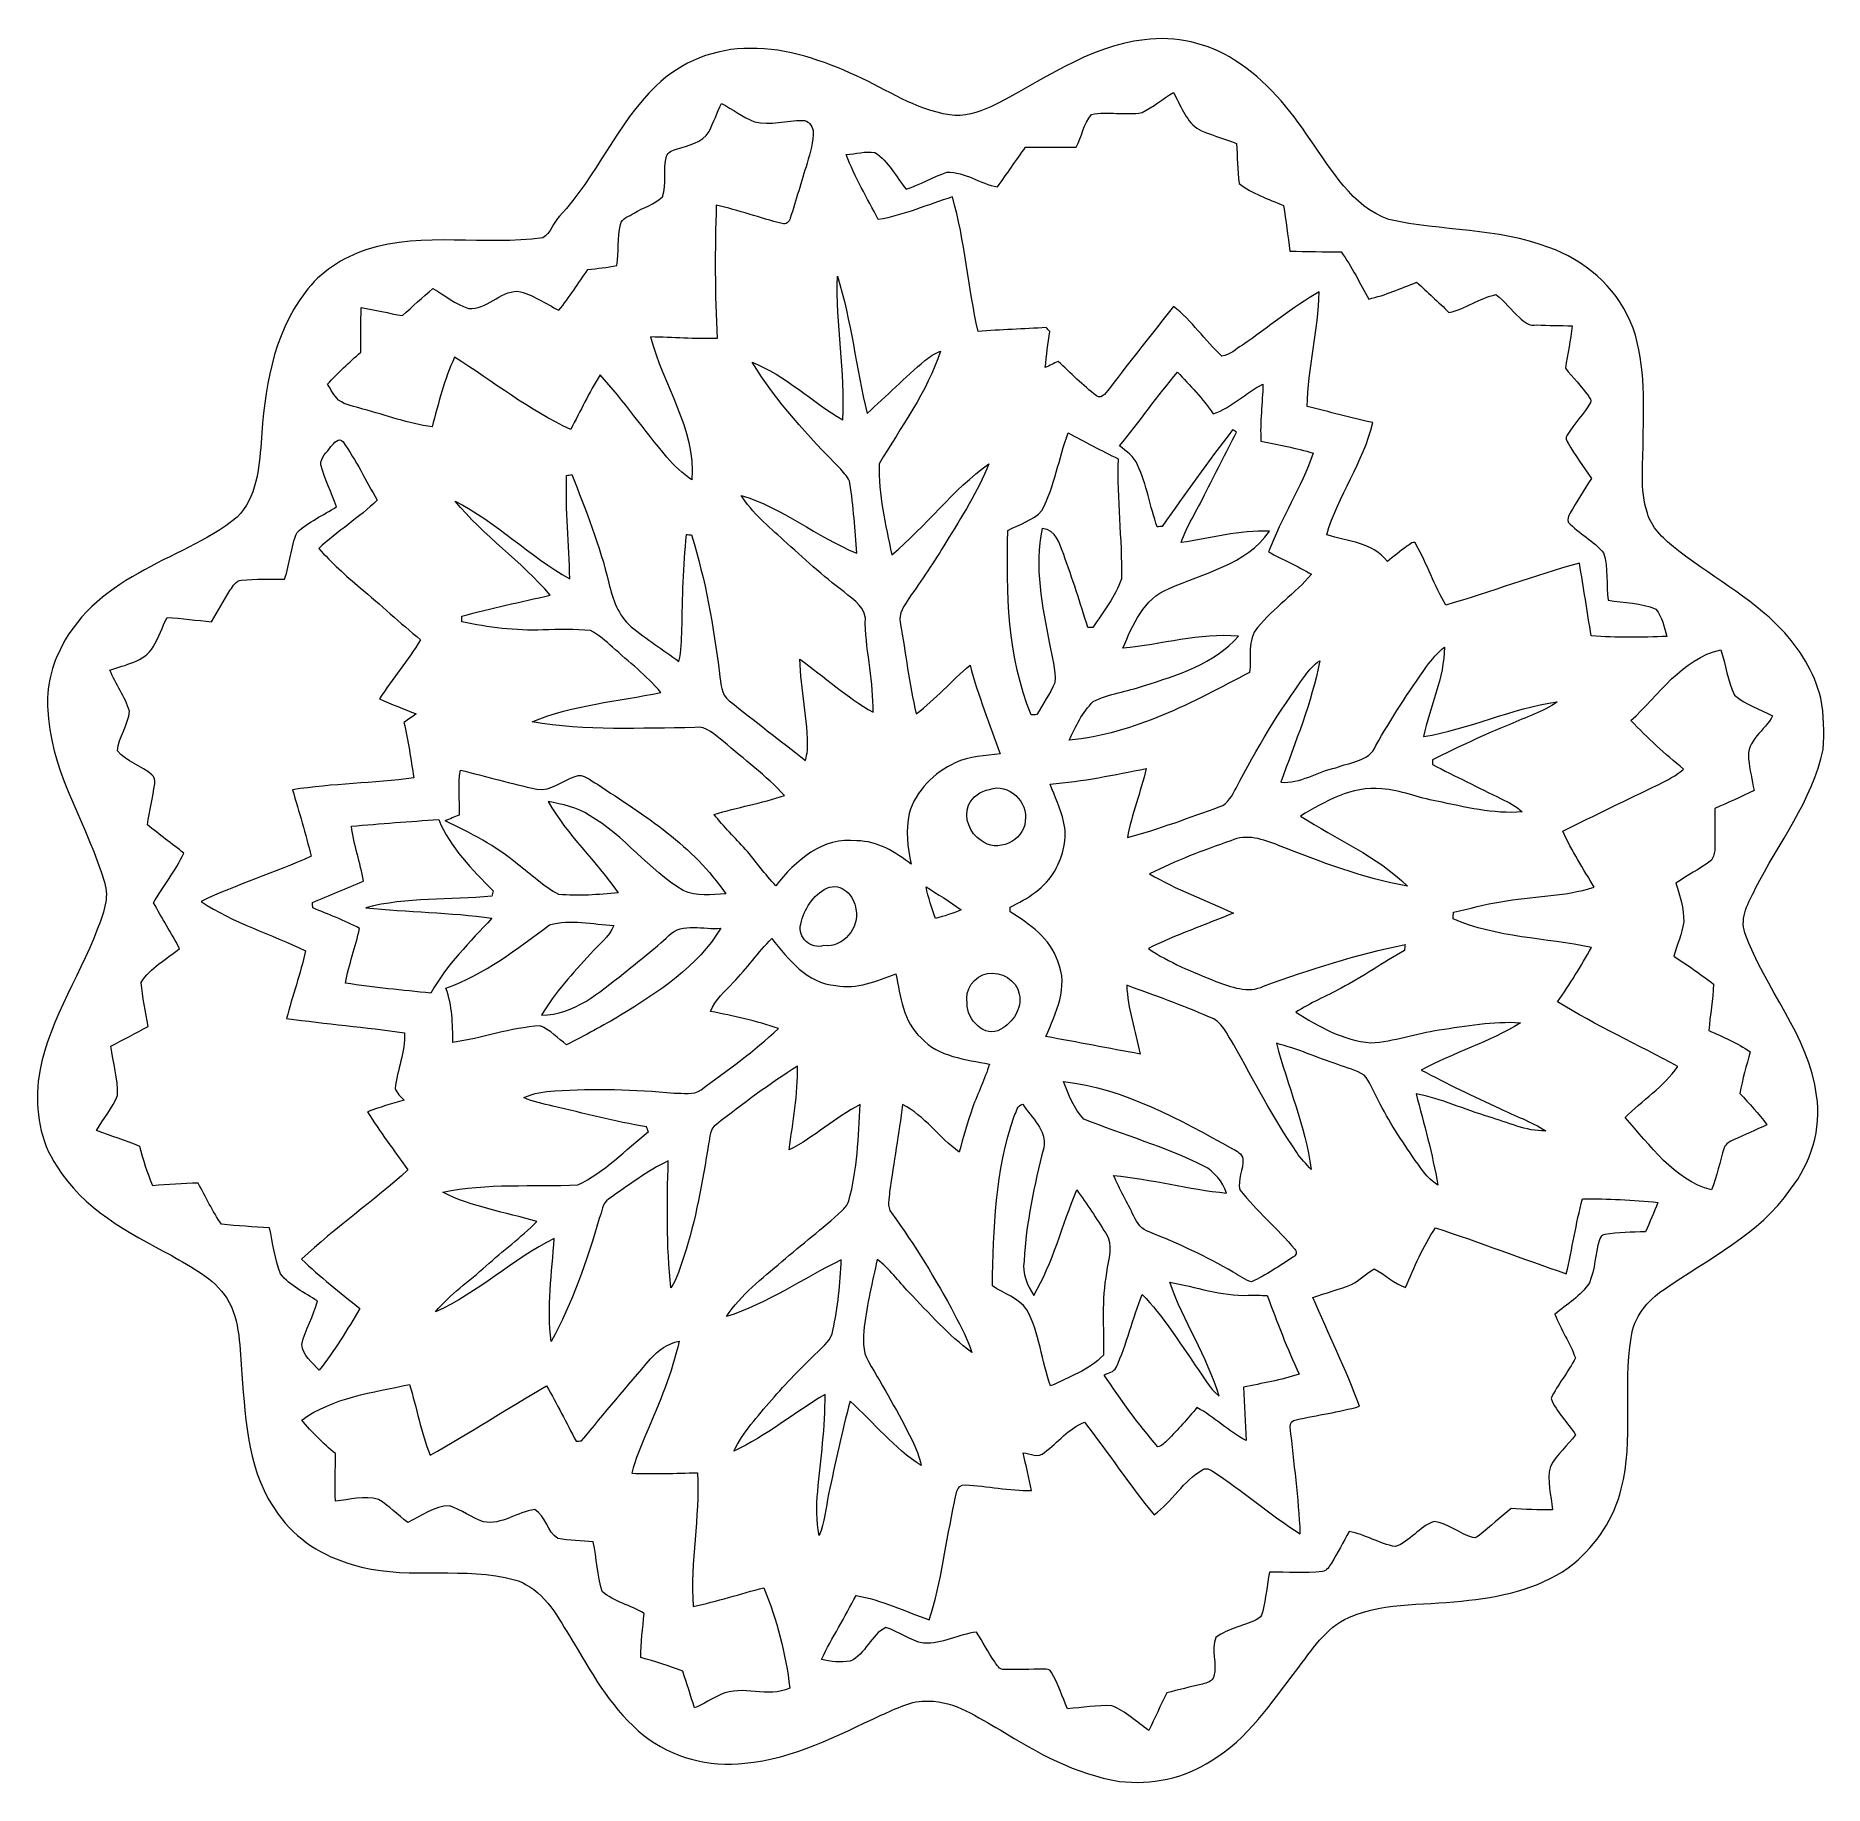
# Model space of a CAD drawing. Header units: centimetres. Extents: x -16.3 to 16.3, y -15.9 to 15.9.
import ezdxf

# ---------------------------------------------------------------- set-up
doc = ezdxf.new("R2010")
doc.units = ezdxf.units.CM
doc.header["$MEASUREMENT"] = 0
doc.layers.add('Layer 1', color=7, linetype='Continuous')

msp = doc.modelspace()

# ---------------------------------------------------------------- linework, layer by layer
at = {"layer": 'Layer 1', "color": 252, "lineweight": 9}
for points, knots in [([(3.89341, 15.85954), (4.46174, 15.9308), (5.05476, 15.80168), (5.53524, 15.48877), (5.53524, 15.48877), (6.10603, 15.12717), (6.54524, 14.60118), (6.91072, 14.04062), (6.91072, 14.04062), (7.30301, 13.4924), (7.6706, 12.82283), (8.34512, 12.58188), (8.34512, 12.58188), (9.3082, 12.37022), (10.32667, 12.43407), (11.25836, 12.07459), (11.25836, 12.07459), (11.90359, 11.84846), (12.47227, 11.36938), (12.7425, 10.73403), (12.7425, 10.73403), (13.02754, 10.05352), (12.98274, 9.29576), (12.97886, 8.57433), (12.97886, 8.57433), (12.98027, 8.13018), (12.9076, 7.66663), (13.05647, 7.23589), (13.05647, 7.23589), (13.12667, 6.97801), (13.33199, 6.78645), (13.53096, 6.62029), (13.53096, 6.62029), (14.17125, 6.10418), (14.91773, 5.72247), (15.49346, 5.12628), (15.49346, 5.12628), (15.82154, 4.7675), (16.09847, 4.34699), (16.21066, 3.86827), (16.21066, 3.86827), (16.27416, 3.56206), (16.27486, 3.24491), (16.2544, 2.93376), (16.2544, 2.93376), (16.05896, 1.99502), (15.44054, 1.23549), (15.02003, 0.39447), (15.02003, 0.39447), (14.89656, 0.14823), (14.73605, -0.122), (14.82883, -0.4074), (14.82883, -0.4074), (15.19325, -1.42728), (15.99476, -2.26759), (16.13657, -3.36932), (16.13657, -3.36932), (16.2297, -3.97751), (16.03427, -4.5984), (15.66068, -5.07782), (15.66068, -5.07782), (15.092, -5.90297), (14.15396, -6.34076), (13.35704, -6.90168), (13.35704, -6.90168), (13.05435, -7.09994), (12.80035, -7.41145), (12.75873, -7.78045), (12.75873, -7.78045), (12.60456, -8.69062), (12.81482, -9.63359), (12.57775, -10.53353), (12.57775, -10.53353), (12.45146, -11.06658), (12.12902, -11.5393), (11.71627, -11.89278), (11.71627, -11.89278), (11.1737, -12.32035), (10.47871, -12.48792), (9.80491, -12.56059), (9.80491, -12.56059), (9.07677, -12.66325), (8.30913, -12.574), (7.61945, -12.87491), (7.61945, -12.87491), (7.18906, -13.05942), (6.94106, -13.47675), (6.66766, -13.83094), (6.66766, -13.83094), (6.20552, -14.4289), (5.77266, -15.08754), (5.11191, -15.48582), (5.11191, -15.48582), (4.62154, -15.80509), (4.01688, -15.93032), (3.43797, -15.85941), (3.43797, -15.85941), (2.64811, -15.73453), (1.93761, -15.33625), (1.26592, -14.92279), (1.26592, -14.92279), (0.85705, -14.6956), (0.45065, -14.39645), (-0.039, -14.39892), (-0.039, -14.39892), (-0.35086, -14.3781), (-0.62885, -14.54038), (-0.90578, -14.65574), (-0.90578, -14.65574), (-1.69918, -15.02651), (-2.49751, -15.44949), (-3.38439, -15.52957), (-3.38439, -15.52957), (-4.03139, -15.60612), (-4.70908, -15.42903), (-5.22166, -15.02298), (-5.22166, -15.02298), (-5.77305, -14.5813), (-6.13394, -13.96076), (-6.4839, -13.35893), (-6.4839, -13.35893), (-6.74178, -12.96805), (-6.94392, -12.50203), (-7.37537, -12.27166), (-7.37537, -12.27166), (-7.48685, -12.20005), (-7.62126, -12.17642), (-7.74755, -12.14784), (-7.74755, -12.14784), (-8.66477, -11.95734), (-9.63033, -12.19723), (-10.53203, -11.9083), (-10.53203, -11.9083), (-11.06472, -11.7619), (-11.56002, -11.4511), (-11.87964, -10.99461), (-11.87964, -10.99461), (-12.42538, -10.26753), (-12.47689, -9.31645), (-12.54215, -8.44438), (-12.54215, -8.44438), (-12.59084, -7.98083), (-12.55909, -7.47248), (-12.81661, -7.06149), (-12.81661, -7.06149), (-13.05721, -6.69213), (-13.46255, -6.49281), (-13.83226, -6.27903), (-13.83226, -6.27903), (-14.60767, -5.86593), (-15.44375, -5.43166), (-15.91153, -4.65308), (-15.91153, -4.65308), (-16.22798, -4.2114), (-16.29677, -3.64166), (-16.25549, -3.1132), (-16.25549, -3.1132), (-16.12073, -2.11378), (-15.53336, -1.26923), (-15.1767, -0.34707), (-15.1767, -0.34707), (-15.07686, -0.07437), (-14.94457, 0.22231), (-15.04758, 0.51582), (-15.04758, 0.51582), (-15.34144, 1.52371), (-15.96692, 2.42753), (-16.06358, 3.49221), (-16.06358, 3.49221), (-16.11826, 3.90002), (-16.05899, 4.32406), (-15.87908, 4.69483), (-15.87908, 4.69483), (-15.5958, 5.33689), (-15.03559, 5.81031), (-14.42951, 6.1384), (-14.42951, 6.1384), (-13.83649, 6.49047), (-13.16763, 6.71907), (-12.63141, 7.16357), (-12.63141, 7.16357), (-12.27334, 7.51846), (-12.23383, 8.04587), (-12.19255, 8.51823), (-12.19255, 8.51823), (-12.13646, 9.46897), (-11.98547, 10.47333), (-11.39351, 11.25262), (-11.39351, 11.25262), (-11.11834, 11.63079), (-10.70912, 11.88903), (-10.26991, 12.03649), (-10.26991, 12.03649), (-9.23063, 12.36316), (-8.12361, 12.10387), (-7.06246, 12.25027), (-7.06246, 12.25027), (-6.91288, 12.33458), (-6.87548, 12.52897), (-6.75695, 12.6482), (-6.75695, 12.6482), (-6.07644, 13.36611), (-5.71731, 14.33131), (-5.00047, 15.01852), (-5.00047, 15.01852), (-4.54821, 15.4602), (-3.91497, 15.70679), (-3.28385, 15.70114), (-3.28385, 15.70114), (-2.60652, 15.71455), (-1.95917, 15.47431), (-1.34957, 15.20161), (-1.34957, 15.20161), (-0.79289, 14.9469), (-0.27325, 14.58213), (0.34482, 14.49006), (0.34482, 14.49006), (0.60446, 14.44808), (0.86376, 14.52816), (1.09659, 14.63646), (1.09659, 14.63646), (2.00499, 15.0859), (2.85766, 15.74348), (3.89341, 15.85954), (3.89341, 15.85954), (3.89341, 15.85954), (3.89341, 15.85954), (3.89341, 15.85954)], [0, 0, 0, 0, 0.01724138, 0.01724138, 0.01724138, 0.01724138, 0.03448276, 0.03448276, 0.03448276, 0.03448276, 0.05172414, 0.05172414, 0.05172414, 0.05172414, 0.06896552, 0.06896552, 0.06896552, 0.06896552, 0.0862069, 0.0862069, 0.0862069, 0.0862069, 0.10344828, 0.10344828, 0.10344828, 0.10344828, 0.12068966, 0.12068966, 0.12068966, 0.12068966, 0.13793103, 0.13793103, 0.13793103, 0.13793103, 0.15517241, 0.15517241, 0.15517241, 0.15517241, 0.17241379, 0.17241379, 0.17241379, 0.17241379, 0.18965517, 0.18965517, 0.18965517, 0.18965517, 0.20689655, 0.20689655, 0.20689655, 0.20689655, 0.22413793, 0.22413793, 0.22413793, 0.22413793, 0.24137931, 0.24137931, 0.24137931, 0.24137931, 0.25862069, 0.25862069, 0.25862069, 0.25862069, 0.27586207, 0.27586207, 0.27586207, 0.27586207, 0.29310345, 0.29310345, 0.29310345, 0.29310345, 0.31034483, 0.31034483, 0.31034483, 0.31034483, 0.32758621, 0.32758621, 0.32758621, 0.32758621, 0.34482759, 0.34482759, 0.34482759, 0.34482759, 0.36206897, 0.36206897, 0.36206897, 0.36206897, 0.37931034, 0.37931034, 0.37931034, 0.37931034, 0.39655172, 0.39655172, 0.39655172, 0.39655172, 0.4137931, 0.4137931, 0.4137931, 0.4137931, 0.43103448, 0.43103448, 0.43103448, 0.43103448, 0.44827586, 0.44827586, 0.44827586, 0.44827586, 0.46551724, 0.46551724, 0.46551724, 0.46551724, 0.48275862, 0.48275862, 0.48275862, 0.48275862, 0.5, 0.5, 0.5, 0.5, 0.51724138, 0.51724138, 0.51724138, 0.51724138, 0.53448276, 0.53448276, 0.53448276, 0.53448276, 0.55172414, 0.55172414, 0.55172414, 0.55172414, 0.56896552, 0.56896552, 0.56896552, 0.56896552, 0.5862069, 0.5862069, 0.5862069, 0.5862069, 0.60344828, 0.60344828, 0.60344828, 0.60344828, 0.62068966, 0.62068966, 0.62068966, 0.62068966, 0.63793103, 0.63793103, 0.63793103, 0.63793103, 0.65517241, 0.65517241, 0.65517241, 0.65517241, 0.67241379, 0.67241379, 0.67241379, 0.67241379, 0.68965517, 0.68965517, 0.68965517, 0.68965517, 0.70689655, 0.70689655, 0.70689655, 0.70689655, 0.72413793, 0.72413793, 0.72413793, 0.72413793, 0.74137931, 0.74137931, 0.74137931, 0.74137931, 0.75862069, 0.75862069, 0.75862069, 0.75862069, 0.77586207, 0.77586207, 0.77586207, 0.77586207, 0.79310345, 0.79310345, 0.79310345, 0.79310345, 0.81034483, 0.81034483, 0.81034483, 0.81034483, 0.82758621, 0.82758621, 0.82758621, 0.82758621, 0.84482759, 0.84482759, 0.84482759, 0.84482759, 0.86206897, 0.86206897, 0.86206897, 0.86206897, 0.87931034, 0.87931034, 0.87931034, 0.87931034, 0.89655172, 0.89655172, 0.89655172, 0.89655172, 0.9137931, 0.9137931, 0.9137931, 0.9137931, 0.93103448, 0.93103448, 0.93103448, 0.93103448, 0.94827586, 0.94827586, 0.94827586, 0.94827586, 0.96551724, 0.96551724, 0.96551724, 0.96551724, 1, 1, 1, 1]), ([(-3.80843, 14.69961), (-3.88887, 14.53133), (-3.95096, 14.35494), (-4.03456, 14.18843), (-4.03456, 14.18843), (-4.15557, 13.97535), (-4.41733, 13.93584), (-4.62829, 13.86705), (-4.62829, 13.86705), (-4.69673, 13.84095), (-4.78739, 13.81766), (-4.81032, 13.73758), (-4.81032, 13.73758), (-4.87806, 13.49805), (-4.80009, 13.2317), (-4.88511, 12.99781), (-4.88511, 12.99781), (-5.02834, 12.85775), (-5.23154, 12.80202), (-5.40052, 12.70077), (-5.40052, 12.70077), (-5.48695, 12.64221), (-5.62665, 12.61257), (-5.64923, 12.49404), (-5.64923, 12.49404), (-5.70426, 12.24992), (-5.67322, 11.99486), (-5.71661, 11.74862), (-5.71661, 11.74862), (-5.88876, 11.70558), (-6.06762, 11.69817), (-6.24295, 11.67277), (-6.24295, 11.67277), (-6.41652, 11.42442), (-6.5795, 11.16795), (-6.76824, 10.93053), (-6.76824, 10.93053), (-7.01554, 11.05365), (-7.24802, 11.22404), (-7.52283, 11.27943), (-7.52283, 11.27943), (-7.8488, 11.27625), (-8.08304, 10.93759), (-8.41677, 10.96581), (-8.41677, 10.96581), (-8.65419, 11.04095), (-8.84822, 11.20746), (-9.06306, 11.32846), (-9.06306, 11.32846), (-9.25285, 11.16971), (-9.43489, 11.00214), (-9.61657, 10.83387), (-9.61657, 10.83387), (-9.86916, 10.87797), (-10.11892, 10.939), (-10.37222, 10.98098), (-10.37222, 10.98098), (-10.37433, 10.7104), (-10.3768, 10.43946), (-10.37927, 10.16888), (-10.37927, 10.16888), (-10.58741, 9.9805), (-10.7959, 9.79247), (-10.98605, 9.58574), (-10.98605, 9.58574), (-10.91902, 9.48873), (-10.86646, 9.37901), (-10.78038, 9.29682), (-10.78038, 9.29682), (-10.65585, 9.19733), (-10.48616, 9.18604), (-10.34082, 9.13277), (-10.34082, 9.13277), (-9.92066, 9.02165), (-9.51003, 8.86784), (-9.07823, 8.80575), (-9.07823, 8.80575), (-8.96675, 9.23684), (-8.85316, 9.67041), (-8.67006, 10.07787), (-8.67006, 10.07787), (-7.96768, 9.63654), (-7.31293, 9.10561), (-6.55446, 8.76236), (-6.55446, 8.76236), (-6.37877, 9.09503), (-6.21967, 9.43793), (-6.01647, 9.75507), (-6.01647, 9.75507), (-5.58326, 9.27918), (-5.2199, 8.74472), (-4.8008, 8.25647), (-4.8008, 8.25647), (-4.67133, 8.09561), (-4.51434, 7.96014), (-4.34677, 7.84055), (-4.34677, 7.84055), (-4.27974, 8.78564), (-4.87312, 9.5674), (-5.09995, 10.44546), (-5.09995, 10.44546), (-4.69602, 10.43876), (-4.29244, 10.40313), (-3.88816, 10.4183), (-3.88816, 10.4183), (-3.92697, 11.22616), (-3.93155, 12.03543), (-3.90333, 12.84329), (-3.90333, 12.84329), (-3.49658, 12.75968), (-3.10782, 12.60905), (-2.7053, 12.50886), (-2.7053, 12.50886), (-2.63756, 12.4891), (-2.57477, 12.54378), (-2.55819, 12.60693), (-2.55819, 12.60693), (-2.44671, 12.93783), (-2.35746, 13.2758), (-2.2488, 13.60776), (-2.2488, 13.60776), (-2.19377, 13.80285), (-2.13203, 14.0004), (-2.13874, 14.20572), (-2.13874, 14.20572), (-2.15743, 14.29532), (-2.23258, 14.38987), (-2.331, 14.38952), (-2.331, 14.38952), (-2.62345, 14.39234), (-2.91873, 14.29074), (-3.20871, 14.36482), (-3.20871, 14.36482), (-3.42285, 14.44878), (-3.60629, 14.59236), (-3.80843, 14.69961), (-3.80843, 14.69961), (-3.80843, 14.69961), (-3.80843, 14.69961), (-3.80843, 14.69961)], [0, 0, 0, 0, 0.02777778, 0.02777778, 0.02777778, 0.02777778, 0.05555556, 0.05555556, 0.05555556, 0.05555556, 0.08333333, 0.08333333, 0.08333333, 0.08333333, 0.11111111, 0.11111111, 0.11111111, 0.11111111, 0.13888889, 0.13888889, 0.13888889, 0.13888889, 0.16666667, 0.16666667, 0.16666667, 0.16666667, 0.19444444, 0.19444444, 0.19444444, 0.19444444, 0.22222222, 0.22222222, 0.22222222, 0.22222222, 0.25, 0.25, 0.25, 0.25, 0.27777778, 0.27777778, 0.27777778, 0.27777778, 0.30555556, 0.30555556, 0.30555556, 0.30555556, 0.33333333, 0.33333333, 0.33333333, 0.33333333, 0.36111111, 0.36111111, 0.36111111, 0.36111111, 0.38888889, 0.38888889, 0.38888889, 0.38888889, 0.41666667, 0.41666667, 0.41666667, 0.41666667, 0.44444444, 0.44444444, 0.44444444, 0.44444444, 0.47222222, 0.47222222, 0.47222222, 0.47222222, 0.5, 0.5, 0.5, 0.5, 0.52777778, 0.52777778, 0.52777778, 0.52777778, 0.55555556, 0.55555556, 0.55555556, 0.55555556, 0.58333333, 0.58333333, 0.58333333, 0.58333333, 0.61111111, 0.61111111, 0.61111111, 0.61111111, 0.63888889, 0.63888889, 0.63888889, 0.63888889, 0.66666667, 0.66666667, 0.66666667, 0.66666667, 0.69444444, 0.69444444, 0.69444444, 0.69444444, 0.72222222, 0.72222222, 0.72222222, 0.72222222, 0.75, 0.75, 0.75, 0.75, 0.77777778, 0.77777778, 0.77777778, 0.77777778, 0.80555556, 0.80555556, 0.80555556, 0.80555556, 0.83333333, 0.83333333, 0.83333333, 0.83333333, 0.86111111, 0.86111111, 0.86111111, 0.86111111, 0.88888889, 0.88888889, 0.88888889, 0.88888889, 0.91666667, 0.91666667, 0.91666667, 0.91666667, 0.94444444, 0.94444444, 0.94444444, 0.94444444, 1, 1, 1, 1]), ([(3.85108, 14.53274), (3.54769, 14.47771), (3.22772, 14.5592), (2.92821, 14.49782), (2.92821, 14.49782), (2.78781, 14.32602), (2.75182, 14.09495), (2.65128, 13.90021), (2.65128, 13.90021), (2.34331, 13.90057), (2.03568, 13.90057), (1.72806, 13.89951), (1.72806, 13.89951), (1.55696, 13.66032), (1.38904, 13.41902), (1.21971, 13.17878), (1.21971, 13.17878), (0.90186, 13.23205), (0.62634, 13.45959), (0.2979, 13.44478), (0.2979, 13.44478), (0.04002, 13.36787), (-0.18858, 13.21406), (-0.44787, 13.13786), (-0.44787, 13.13786), (-0.63061, 13.36364), (-0.76184, 13.64551), (-1.01514, 13.80285), (-1.01514, 13.80285), (-1.18624, 13.83953), (-1.36509, 13.77498), (-1.53725, 13.76686), (-1.53725, 13.76686), (-1.38273, 13.35376), (-1.15449, 12.97452), (-0.95199, 12.584), (-0.95199, 12.584), (-0.48597, 12.65914), (-0.05276, 12.85846), (0.39668, 12.99498), (0.39668, 12.99498), (0.62916, 12.19453), (0.68243, 11.35669), (0.86376, 10.54494), (0.86376, 10.54494), (1.27756, 10.57669), (1.69208, 10.59433), (2.10659, 10.6162), (2.10659, 10.6162), (2.12741, 10.59257), (2.14822, 10.56893), (2.16939, 10.54494), (2.16939, 10.54494), (2.13728, 10.32693), (2.10906, 10.1082), (2.08895, 9.88842), (2.08895, 9.88842), (2.16727, 9.92582), (2.24453, 9.96427), (2.3232, 10.00061), (2.3232, 10.00061), (2.55568, 9.79176), (2.77087, 9.56246), (3.0217, 9.37548), (3.0217, 9.37548), (3.12683, 9.28976), (3.2189, 9.47426), (3.27464, 9.5293), (3.27464, 9.5293), (3.64647, 10.02918), (4.04228, 10.51072), (4.42399, 11.0032), (4.42399, 11.0032), (4.75701, 10.74073), (4.99337, 10.38267), (5.30487, 10.09868), (5.30487, 10.09868), (5.45163, 10.10856), (5.56064, 10.22744), (5.68058, 10.298), (5.68058, 10.298), (6.14766, 10.61832), (6.58511, 10.98309), (7.07582, 11.26778), (7.07582, 11.26778), (7.06841, 10.56611), (6.86486, 9.88137), (6.85992, 9.1804), (6.85992, 9.1804), (7.2575, 9.07986), (7.65402, 8.97402), (8.05442, 8.88477), (8.05442, 8.88477), (7.88051, 8.16475), (7.42048, 7.55409), (7.21376, 6.84466), (7.21376, 6.84466), (7.59052, 6.71166), (8.06254, 6.7106), (8.3183, 6.35747), (8.3183, 6.35747), (8.43719, 6.4499), (8.5529, 6.54585), (8.67496, 6.6344), (8.67496, 6.6344), (8.72294, 6.65804), (8.81149, 6.7614), (8.84324, 6.66262), (8.84324, 6.66262), (9.04538, 6.30738), (9.17344, 5.91403), (9.3844, 5.56231), (9.3844, 5.56231), (10.20144, 5.79409), (10.99484, 6.10594), (11.81575, 6.32572), (11.81575, 6.32572), (11.89513, 5.88545), (11.9551, 5.44201), (12.032, 5.00104), (12.032, 5.00104), (12.48991, 4.96541), (12.95028, 4.97247), (13.4096, 4.99081), (13.4096, 4.99081), (13.36515, 5.16367), (13.31823, 5.34535), (13.21028, 5.48999), (13.21028, 5.48999), (12.93829, 5.60464), (12.62961, 5.60076), (12.34104, 5.6498), (12.34104, 5.6498), (12.30294, 5.9352), (12.34562, 6.23788), (12.25708, 6.5134), (12.25708, 6.5134), (12.07328, 6.73036), (11.8094, 6.86582), (11.61326, 7.07149), (11.61326, 7.07149), (11.59668, 7.12582), (11.61608, 7.18191), (11.64324, 7.22918), (11.64324, 7.22918), (11.76425, 7.44791), (11.90218, 7.65605), (12.03342, 7.86842), (12.03342, 7.86842), (11.88983, 8.08079), (11.74167, 8.28999), (11.60973, 8.50977), (11.60973, 8.50977), (11.58398, 8.55316), (11.55505, 8.6089), (11.59315, 8.65441), (11.59315, 8.65441), (11.71909, 8.86396), (11.89689, 9.03893), (12.01789, 9.25166), (12.01789, 9.25166), (12.04541, 9.29435), (11.99602, 9.33633), (11.97909, 9.37302), (11.97909, 9.37302), (11.84927, 9.5487), (11.69687, 9.70604), (11.56175, 9.87678), (11.56175, 9.87678), (11.60408, 10.13431), (11.65242, 10.39113), (11.68381, 10.65007), (11.68381, 10.65007), (11.46897, 10.65289), (11.25342, 10.65219), (11.03964, 10.66489), (11.03964, 10.66489), (10.90735, 10.63349), (10.80892, 10.71816), (10.72355, 10.79789), (10.72355, 10.79789), (10.57997, 10.93688), (10.45402, 11.09457), (10.29456, 11.21593), (10.29456, 11.21593), (9.994, 11.15384), (9.74353, 10.94958), (9.44014, 10.89278), (9.44014, 10.89278), (9.24928, 11.08152), (9.04961, 11.26108), (8.85206, 11.4417), (8.85206, 11.4417), (8.56384, 11.33305), (8.28161, 11.20499), (7.97999, 11.13585), (7.97999, 11.13585), (7.82089, 11.42689), (7.6699, 11.72322), (7.47904, 11.99486), (7.47904, 11.99486), (7.16578, 11.99698), (6.85251, 11.99945), (6.53995, 12.00827), (6.53995, 12.00827), (6.50891, 12.28625), (6.47292, 12.56424), (6.4253, 12.84012), (6.4253, 12.84012), (6.15084, 12.95865), (5.85662, 13.05072), (5.62132, 13.24087), (5.62132, 13.24087), (5.58851, 13.48252), (5.58957, 13.72735), (5.56981, 13.97006), (5.56981, 13.97006), (5.33204, 14.06743), (5.07592, 14.12246), (4.84979, 14.24523), (4.84979, 14.24523), (4.63707, 14.4061), (4.54817, 14.67174), (4.42399, 14.89928), (4.42399, 14.89928), (4.22961, 14.78286), (4.05287, 14.6354), (3.85108, 14.53274), (3.85108, 14.53274), (3.85108, 14.53274), (3.85108, 14.53274), (3.85108, 14.53274)], [0, 0, 0, 0, 0.01694915, 0.01694915, 0.01694915, 0.01694915, 0.03389831, 0.03389831, 0.03389831, 0.03389831, 0.05084746, 0.05084746, 0.05084746, 0.05084746, 0.06779661, 0.06779661, 0.06779661, 0.06779661, 0.08474576, 0.08474576, 0.08474576, 0.08474576, 0.10169492, 0.10169492, 0.10169492, 0.10169492, 0.11864407, 0.11864407, 0.11864407, 0.11864407, 0.13559322, 0.13559322, 0.13559322, 0.13559322, 0.15254237, 0.15254237, 0.15254237, 0.15254237, 0.16949153, 0.16949153, 0.16949153, 0.16949153, 0.18644068, 0.18644068, 0.18644068, 0.18644068, 0.20338983, 0.20338983, 0.20338983, 0.20338983, 0.22033898, 0.22033898, 0.22033898, 0.22033898, 0.23728814, 0.23728814, 0.23728814, 0.23728814, 0.25423729, 0.25423729, 0.25423729, 0.25423729, 0.27118644, 0.27118644, 0.27118644, 0.27118644, 0.28813559, 0.28813559, 0.28813559, 0.28813559, 0.30508475, 0.30508475, 0.30508475, 0.30508475, 0.3220339, 0.3220339, 0.3220339, 0.3220339, 0.33898305, 0.33898305, 0.33898305, 0.33898305, 0.3559322, 0.3559322, 0.3559322, 0.3559322, 0.37288136, 0.37288136, 0.37288136, 0.37288136, 0.38983051, 0.38983051, 0.38983051, 0.38983051, 0.40677966, 0.40677966, 0.40677966, 0.40677966, 0.42372881, 0.42372881, 0.42372881, 0.42372881, 0.44067797, 0.44067797, 0.44067797, 0.44067797, 0.45762712, 0.45762712, 0.45762712, 0.45762712, 0.47457627, 0.47457627, 0.47457627, 0.47457627, 0.49152542, 0.49152542, 0.49152542, 0.49152542, 0.50847458, 0.50847458, 0.50847458, 0.50847458, 0.52542373, 0.52542373, 0.52542373, 0.52542373, 0.54237288, 0.54237288, 0.54237288, 0.54237288, 0.55932203, 0.55932203, 0.55932203, 0.55932203, 0.57627119, 0.57627119, 0.57627119, 0.57627119, 0.59322034, 0.59322034, 0.59322034, 0.59322034, 0.61016949, 0.61016949, 0.61016949, 0.61016949, 0.62711864, 0.62711864, 0.62711864, 0.62711864, 0.6440678, 0.6440678, 0.6440678, 0.6440678, 0.66101695, 0.66101695, 0.66101695, 0.66101695, 0.6779661, 0.6779661, 0.6779661, 0.6779661, 0.69491525, 0.69491525, 0.69491525, 0.69491525, 0.71186441, 0.71186441, 0.71186441, 0.71186441, 0.72881356, 0.72881356, 0.72881356, 0.72881356, 0.74576271, 0.74576271, 0.74576271, 0.74576271, 0.76271186, 0.76271186, 0.76271186, 0.76271186, 0.77966102, 0.77966102, 0.77966102, 0.77966102, 0.79661017, 0.79661017, 0.79661017, 0.79661017, 0.81355932, 0.81355932, 0.81355932, 0.81355932, 0.83050847, 0.83050847, 0.83050847, 0.83050847, 0.84745763, 0.84745763, 0.84745763, 0.84745763, 0.86440678, 0.86440678, 0.86440678, 0.86440678, 0.88135593, 0.88135593, 0.88135593, 0.88135593, 0.89830508, 0.89830508, 0.89830508, 0.89830508, 0.91525424, 0.91525424, 0.91525424, 0.91525424, 0.93220339, 0.93220339, 0.93220339, 0.93220339, 0.94915254, 0.94915254, 0.94915254, 0.94915254, 0.96610169, 0.96610169, 0.96610169, 0.96610169, 1, 1, 1, 1]), ([(-1.59828, 8.93451), (-2.16343, 9.2633), (-2.63792, 9.74308), (-3.25246, 9.98826), (-3.25246, 9.98826), (-2.80831, 9.26648), (-2.22764, 8.63712), (-1.63462, 8.03528), (-1.63462, 8.03528), (-1.57112, 7.95979), (-1.48751, 7.88641), (-1.47058, 7.78375), (-1.47058, 7.78375), (-1.40496, 7.36112), (-1.37603, 6.93356), (-1.34569, 6.5074), (-1.34569, 6.5074), (-2.07206, 6.80162), (-2.69048, 7.33502), (-3.44789, 7.55833), (-3.44789, 7.55833), (-3.24646, 7.23977), (-2.95542, 6.99529), (-2.67778, 6.74553), (-2.67778, 6.74553), (-2.31689, 6.4245), (-1.96446, 6.09183), (-1.57711, 5.80149), (-1.57711, 5.80149), (-1.39543, 5.65439), (-1.14461, 5.5041), (-1.19329, 5.22576), (-1.19329, 5.22576), (-1.16719, 4.68566), (-1.04019, 4.15261), (-1.04618, 3.6111), (-1.04618, 3.6111), (-1.52808, 3.87991), (-1.93413, 4.25774), (-2.38145, 4.57594), (-2.38145, 4.57594), (-2.36416, 4.02314), (-2.2294, 3.47704), (-2.24351, 2.92142), (-2.24351, 2.92142), (-2.24845, 2.85792), (-2.26468, 2.79618), (-2.27914, 2.73409), (-2.27914, 2.73409), (-2.7434, 3.09322), (-3.20554, 3.45517), (-3.66697, 3.81747), (-3.66697, 3.81747), (-3.82396, 3.93036), (-3.81761, 4.14697), (-3.84512, 4.3163), (-3.84512, 4.3163), (-3.95201, 5.16896), (-4.09771, 6.01845), (-4.35453, 6.84042), (-4.35453, 6.84042), (-4.37746, 6.84183), (-4.42333, 6.84501), (-4.44626, 6.84642), (-4.44626, 6.84642), (-4.50376, 6.27175), (-4.52104, 5.69425), (-4.52881, 5.1171), (-4.52881, 5.1171), (-4.53551, 4.92272), (-4.53727, 4.72482), (-4.58631, 4.53502), (-4.58631, 4.53502), (-4.87418, 4.7488), (-5.17615, 4.94318), (-5.45449, 5.16932), (-5.45449, 5.16932), (-5.6898, 5.36722), (-5.79104, 5.67343), (-5.85913, 5.96342), (-5.85913, 5.96342), (-6.02106, 6.64216), (-6.27717, 7.29233), (-6.53611, 7.93862), (-6.53611, 7.93862), (-6.55939, 7.93439), (-6.60561, 7.92592), (-6.62854, 7.92169), (-6.62854, 7.92169), (-6.65218, 7.2941), (-6.58691, 6.66862), (-6.57139, 6.04173), (-6.57139, 6.04173), (-7.30622, 6.45307), (-7.90842, 7.0722), (-8.65913, 7.45602), (-8.65913, 7.45602), (-8.1416, 6.82913), (-7.45686, 6.35994), (-6.92734, 5.74223), (-6.92734, 5.74223), (-7.46568, 5.62122), (-8.00437, 5.50163), (-8.53777, 5.36017), (-8.53777, 5.36017), (-8.53813, 5.33371), (-8.53848, 5.2815), (-8.53883, 5.25539), (-8.53883, 5.25539), (-8.05306, 5.15626), (-7.5567, 5.08888), (-7.05963, 5.11146), (-7.05963, 5.11146), (-6.77071, 5.1164), (-6.48002, 5.1298), (-6.1918, 5.09805), (-6.1918, 5.09805), (-6.04187, 5.02362), (-5.91769, 4.90509), (-5.79175, 4.79643), (-5.79175, 4.79643), (-5.49542, 4.52655), (-5.17227, 4.28208), (-4.91369, 3.97269), (-4.91369, 3.97269), (-5.69615, 3.80265), (-6.51212, 3.75185), (-7.25613, 3.43612), (-7.25613, 3.43612), (-6.27753, 3.2629), (-5.27952, 3.32464), (-4.29139, 3.3317), (-4.29139, 3.3317), (-4.07478, 3.3705), (-3.92556, 3.19164), (-3.77033, 3.07805), (-3.77033, 3.07805), (-3.39992, 2.75173), (-2.99704, 2.46034), (-2.66191, 2.09556), (-2.66191, 2.09556), (-3.0803, 1.94951), (-3.52057, 1.88002), (-3.9439, 1.75055), (-3.9439, 1.75055), (-3.76786, 1.52512), (-3.56502, 1.32369), (-3.37169, 1.11378), (-3.37169, 1.11378), (-3.18014, 0.89859), (-3.01927, 0.65764), (-2.81748, 0.45162), (-2.81748, 0.45162), (-2.46788, 0.90388), (-1.95917, 1.34909), (-1.34393, 1.269), (-1.34393, 1.269), (-0.96681, 1.26936), (-0.64225, 1.06439), (-0.35439, 0.84391), (-0.35439, 0.84391), (-0.42388, 1.14518), (-0.45105, 1.46162), (-0.39319, 1.76677), (-0.39319, 1.76677), (-0.26901, 2.18129), (0.06224, 2.51184), (0.44995, 2.6914), (0.44995, 2.6914), (0.70465, 2.81452), (0.99217, 2.81982), (1.26839, 2.85262), (1.26839, 2.85262), (1.07507, 3.38779), (0.86481, 3.91766), (0.71841, 4.46835), (0.71841, 4.46835), (0.38257, 4.18295), (0.09223, 3.8471), (-0.26055, 3.5804), (-0.26055, 3.5804), (-0.39778, 4.12615), (-0.44928, 4.69024), (-0.55265, 5.24305), (-0.55265, 5.24305), (-0.5911, 5.4085), (-0.47609, 5.55102), (-0.39531, 5.68437), (-0.39531, 5.68437), (-0.15859, 6.01634), (0.06859, 6.35535), (0.28026, 6.70425), (0.28026, 6.70425), (0.56319, 7.16886), (0.86234, 7.62888), (1.06272, 8.13723), (1.06272, 8.13723), (0.40479, 7.66345), (-0.08522, 6.99423), (-0.70787, 6.47706), (-0.70787, 6.47706), (-0.81511, 7.02387), (-0.95587, 7.57561), (-0.93647, 8.13653), (-0.93647, 8.13653), (-0.54206, 8.8054), (-0.06229, 9.43898), (0.17831, 10.18652), (0.17831, 10.18652), (0.07777, 10.14172), (-0.01995, 10.08915), (-0.10215, 10.01507), (-0.10215, 10.01507), (-0.46728, 9.70886), (-0.80171, 9.36772), (-1.15731, 9.05093), (-1.15731, 9.05093), (-1.35628, 9.88031), (-1.44376, 10.73474), (-1.69565, 11.55177), (-1.69565, 11.55177), (-1.72846, 10.67865), (-1.55066, 9.80975), (-1.59828, 8.93451), (-1.59828, 8.93451), (-1.59828, 8.93451), (-1.59828, 8.93451), (-1.59828, 8.93451)], [0, 0, 0, 0, 0.01724138, 0.01724138, 0.01724138, 0.01724138, 0.03448276, 0.03448276, 0.03448276, 0.03448276, 0.05172414, 0.05172414, 0.05172414, 0.05172414, 0.06896552, 0.06896552, 0.06896552, 0.06896552, 0.0862069, 0.0862069, 0.0862069, 0.0862069, 0.10344828, 0.10344828, 0.10344828, 0.10344828, 0.12068966, 0.12068966, 0.12068966, 0.12068966, 0.13793103, 0.13793103, 0.13793103, 0.13793103, 0.15517241, 0.15517241, 0.15517241, 0.15517241, 0.17241379, 0.17241379, 0.17241379, 0.17241379, 0.18965517, 0.18965517, 0.18965517, 0.18965517, 0.20689655, 0.20689655, 0.20689655, 0.20689655, 0.22413793, 0.22413793, 0.22413793, 0.22413793, 0.24137931, 0.24137931, 0.24137931, 0.24137931, 0.25862069, 0.25862069, 0.25862069, 0.25862069, 0.27586207, 0.27586207, 0.27586207, 0.27586207, 0.29310345, 0.29310345, 0.29310345, 0.29310345, 0.31034483, 0.31034483, 0.31034483, 0.31034483, 0.32758621, 0.32758621, 0.32758621, 0.32758621, 0.34482759, 0.34482759, 0.34482759, 0.34482759, 0.36206897, 0.36206897, 0.36206897, 0.36206897, 0.37931034, 0.37931034, 0.37931034, 0.37931034, 0.39655172, 0.39655172, 0.39655172, 0.39655172, 0.4137931, 0.4137931, 0.4137931, 0.4137931, 0.43103448, 0.43103448, 0.43103448, 0.43103448, 0.44827586, 0.44827586, 0.44827586, 0.44827586, 0.46551724, 0.46551724, 0.46551724, 0.46551724, 0.48275862, 0.48275862, 0.48275862, 0.48275862, 0.5, 0.5, 0.5, 0.5, 0.51724138, 0.51724138, 0.51724138, 0.51724138, 0.53448276, 0.53448276, 0.53448276, 0.53448276, 0.55172414, 0.55172414, 0.55172414, 0.55172414, 0.56896552, 0.56896552, 0.56896552, 0.56896552, 0.5862069, 0.5862069, 0.5862069, 0.5862069, 0.60344828, 0.60344828, 0.60344828, 0.60344828, 0.62068966, 0.62068966, 0.62068966, 0.62068966, 0.63793103, 0.63793103, 0.63793103, 0.63793103, 0.65517241, 0.65517241, 0.65517241, 0.65517241, 0.67241379, 0.67241379, 0.67241379, 0.67241379, 0.68965517, 0.68965517, 0.68965517, 0.68965517, 0.70689655, 0.70689655, 0.70689655, 0.70689655, 0.72413793, 0.72413793, 0.72413793, 0.72413793, 0.74137931, 0.74137931, 0.74137931, 0.74137931, 0.75862069, 0.75862069, 0.75862069, 0.75862069, 0.77586207, 0.77586207, 0.77586207, 0.77586207, 0.79310345, 0.79310345, 0.79310345, 0.79310345, 0.81034483, 0.81034483, 0.81034483, 0.81034483, 0.82758621, 0.82758621, 0.82758621, 0.82758621, 0.84482759, 0.84482759, 0.84482759, 0.84482759, 0.86206897, 0.86206897, 0.86206897, 0.86206897, 0.87931034, 0.87931034, 0.87931034, 0.87931034, 0.89655172, 0.89655172, 0.89655172, 0.89655172, 0.9137931, 0.9137931, 0.9137931, 0.9137931, 0.93103448, 0.93103448, 0.93103448, 0.93103448, 0.94827586, 0.94827586, 0.94827586, 0.94827586, 0.96551724, 0.96551724, 0.96551724, 0.96551724, 1, 1, 1, 1]), ([(3.4415, 8.46214), (3.56215, 8.35772), (3.71173, 8.27341), (3.76782, 8.1143), (3.76782, 8.1143), (3.93857, 7.75694), (3.99395, 7.35795), (4.12836, 6.98718), (4.12836, 6.98718), (4.15094, 6.9893), (4.19645, 6.99353), (4.21902, 6.99565), (4.21902, 6.99565), (4.63354, 7.59113), (5.0604, 8.1778), (5.49961, 8.7553), (5.49961, 8.7553), (5.51725, 8.74472), (5.55252, 8.72355), (5.57016, 8.71297), (5.57016, 8.71297), (5.38284, 8.32915), (5.17893, 7.95344), (4.9909, 7.57032), (4.9909, 7.57032), (4.84874, 7.27998), (4.66565, 7.00835), (4.56334, 6.69967), (4.56334, 6.69967), (5.09815, 6.78151), (5.6252, 6.9325), (6.172, 6.90604), (6.172, 6.90604), (5.74302, 6.29644), (4.97326, 6.14933), (4.33509, 5.85829), (4.33509, 5.85829), (3.87824, 5.67873), (3.67857, 5.19965), (3.50359, 4.77914), (3.50359, 4.77914), (4.20563, 4.83735), (4.89636, 5.06384), (5.60721, 4.99398), (5.60721, 4.99398), (5.16341, 4.48881), (4.49842, 4.28843), (3.87931, 4.09264), (3.87931, 4.09264), (3.57838, 3.9861), (3.24924, 3.95082), (2.96278, 3.80654), (2.96278, 3.80654), (2.76205, 3.6111), (2.6414, 3.35216), (2.52428, 3.10098), (2.52428, 3.10098), (3.70891, 3.2121), (4.77641, 3.79278), (5.81041, 4.33641), (5.81041, 4.33641), (5.84533, 4.60487), (5.75996, 4.93154), (5.95575, 5.1545), (5.95575, 5.1545), (6.24961, 5.50939), (6.63802, 5.77221), (6.93612, 6.12323), (6.93612, 6.12323), (6.68494, 6.27598), (6.41224, 6.38993), (6.15542, 6.5321), (6.15542, 6.5321), (6.39002, 7.14734), (6.75232, 7.7072), (6.96787, 8.3295), (6.96787, 8.3295), (6.65637, 8.42545), (6.33393, 8.48049), (6.01572, 8.54822), (6.01572, 8.54822), (5.99597, 8.895), (6.04394, 9.24143), (6.05276, 9.58821), (6.05276, 9.58821), (5.73985, 9.42593), (5.4855, 9.15994), (5.14754, 9.04775), (5.14754, 9.04775), (4.95633, 9.32116), (4.72879, 9.56704), (4.49666, 9.80552), (4.49666, 9.80552), (4.1273, 9.37196), (3.80628, 8.89959), (3.4415, 8.46214), (3.4415, 8.46214), (3.4415, 8.46214), (3.4415, 8.46214), (3.4415, 8.46214)], [0, 0, 0, 0, 0.03846154, 0.03846154, 0.03846154, 0.03846154, 0.07692308, 0.07692308, 0.07692308, 0.07692308, 0.11538462, 0.11538462, 0.11538462, 0.11538462, 0.15384615, 0.15384615, 0.15384615, 0.15384615, 0.19230769, 0.19230769, 0.19230769, 0.19230769, 0.23076923, 0.23076923, 0.23076923, 0.23076923, 0.26923077, 0.26923077, 0.26923077, 0.26923077, 0.30769231, 0.30769231, 0.30769231, 0.30769231, 0.34615385, 0.34615385, 0.34615385, 0.34615385, 0.38461538, 0.38461538, 0.38461538, 0.38461538, 0.42307692, 0.42307692, 0.42307692, 0.42307692, 0.46153846, 0.46153846, 0.46153846, 0.46153846, 0.5, 0.5, 0.5, 0.5, 0.53846154, 0.53846154, 0.53846154, 0.53846154, 0.57692308, 0.57692308, 0.57692308, 0.57692308, 0.61538462, 0.61538462, 0.61538462, 0.61538462, 0.65384615, 0.65384615, 0.65384615, 0.65384615, 0.69230769, 0.69230769, 0.69230769, 0.69230769, 0.73076923, 0.73076923, 0.73076923, 0.73076923, 0.76923077, 0.76923077, 0.76923077, 0.76923077, 0.80769231, 0.80769231, 0.80769231, 0.80769231, 0.84615385, 0.84615385, 0.84615385, 0.84615385, 0.88461538, 0.88461538, 0.88461538, 0.88461538, 0.92307692, 0.92307692, 0.92307692, 0.92307692, 1, 1, 1, 1]), ([(-10.92008, 8.44909), (-10.99346, 8.34961), (-11.10988, 8.25259), (-11.10599, 8.1196), (-11.10599, 8.1196), (-11.03297, 7.85537), (-10.90985, 7.60877), (-10.82095, 7.34984), (-10.82095, 7.34984), (-11.06472, 7.20237), (-11.32613, 7.07573), (-11.53885, 6.88593), (-11.53885, 6.88593), (-11.65739, 6.61606), (-11.66268, 6.3109), (-11.76851, 6.03574), (-11.76851, 6.03574), (-12.02851, 6.03538), (-12.28921, 6.04173), (-12.54815, 6.01634), (-12.54815, 6.01634), (-12.64869, 6.00681), (-12.70373, 5.91368), (-12.75347, 5.83783), (-12.75347, 5.83783), (-12.86953, 5.64521), (-12.97995, 5.44942), (-13.09531, 5.2568), (-13.09531, 5.2568), (-13.36518, 5.28467), (-13.63435, 5.32101), (-13.90529, 5.33759), (-13.90529, 5.33759), (-13.99278, 5.16155), (-14.05733, 4.97388), (-14.15752, 4.80419), (-14.15752, 4.80419), (-14.32051, 4.52373), (-14.66976, 4.48105), (-14.94633, 4.37521), (-14.94633, 4.37521), (-14.84438, 4.1191), (-14.67223, 3.89438), (-14.58862, 3.63156), (-14.58862, 3.63156), (-14.60978, 3.37685), (-14.79182, 3.1613), (-14.8091, 2.9066), (-14.8091, 2.9066), (-14.64259, 2.7094), (-14.37413, 2.63884), (-14.18116, 2.47233), (-14.18116, 2.47233), (-14.13459, 2.43247), (-14.11907, 2.36826), (-14.12965, 2.30935), (-14.12965, 2.30935), (-14.16564, 2.05887), (-14.22914, 1.81299), (-14.26441, 1.56216), (-14.26441, 1.56216), (-14.0471, 1.38401), (-13.82062, 1.21679), (-13.59837, 1.04464), (-13.59837, 1.04464), (-13.75324, 0.72537), (-13.96773, 0.43998), (-14.15541, 0.14012), (-14.15541, 0.14012), (-13.99454, -0.1354), (-13.8305, -0.40916), (-13.6788, -0.68997), (-13.6788, -0.68997), (-13.91552, -0.88964), (-14.21361, -1.04028), (-14.37695, -1.31298), (-14.37695, -1.31298), (-14.36002, -1.58144), (-14.28699, -1.84391), (-14.2503, -2.11061), (-14.2503, -2.11061), (-14.47291, -2.23796), (-14.70362, -2.3505), (-14.93046, -2.47009), (-14.93046, -2.47009), (-14.88601, -2.76889), (-14.80064, -3.06381), (-14.80628, -3.36791), (-14.80628, -3.36791), (-14.89836, -3.59933), (-15.06769, -3.79089), (-15.1901, -4.00643), (-15.1901, -4.00643), (-14.92869, -4.10556), (-14.66164, -4.18882), (-14.40376, -4.29712), (-14.40376, -4.29712), (-14.33709, -4.53983), (-14.26477, -4.78219), (-14.16317, -5.01326), (-14.16317, -5.01326), (-13.88835, -4.98786), (-13.61319, -4.9674), (-13.33731, -4.96705), (-13.33731, -4.96705), (-13.20255, -5.21964), (-13.07626, -5.47646), (-12.91716, -5.71494), (-12.91716, -5.71494), (-12.62541, -5.74986), (-12.33154, -5.75586), (-12.03909, -5.7795), (-12.03909, -5.7795), (-11.98229, -6.06101), (-11.93714, -6.34641), (-11.83977, -6.6177), (-11.83977, -6.6177), (-11.66444, -6.83607), (-11.39951, -6.95989), (-11.16808, -7.10947), (-11.16808, -7.10947), (-11.2337, -7.38428), (-11.38716, -7.62911), (-11.45383, -7.90251), (-11.45383, -7.90251), (-11.44184, -8.10042), (-11.25381, -8.23377), (-11.13457, -8.37171), (-11.13457, -8.37171), (-10.85517, -8.01963), (-10.62093, -7.63511), (-10.39656, -7.24635), (-10.39656, -7.24635), (-10.75322, -6.95248), (-11.1254, -6.67449), (-11.45454, -6.34994), (-11.45454, -6.34994), (-10.84212, -5.77068), (-10.14256, -5.29372), (-9.52167, -4.72434), (-9.52167, -4.72434), (-9.76756, -4.37191), (-10.02967, -4.02937), (-10.25615, -3.66353), (-10.25615, -3.66353), (-10.03884, -3.57957), (-9.81236, -3.52278), (-9.59011, -3.45363), (-9.59011, -3.45363), (-9.64267, -3.38413), (-9.7284, -3.32875), (-9.75062, -3.24232), (-9.75062, -3.24232), (-9.71746, -2.90012), (-9.56471, -2.57416), (-9.57953, -2.22632), (-9.57953, -2.22632), (-10.29355, -2.12295), (-11.01321, -2.0651), (-11.72794, -1.96632), (-11.72794, -1.96632), (-11.62458, -1.55322), (-11.47359, -1.15282), (-11.38398, -0.73618), (-11.38398, -0.73618), (-12.01122, -0.42186), (-12.70337, -0.23559), (-13.28546, 0.16693), (-13.28546, 0.16693), (-12.63317, 0.47737), (-11.9382, 0.68622), (-11.28238, 0.98678), (-11.28238, 0.98678), (-11.38151, 1.39459), (-11.50287, 1.79605), (-11.62034, 2.19893), (-11.62034, 2.19893), (-10.88939, 2.31393), (-10.14644, 2.31464), (-9.41443, 2.41694), (-9.41443, 2.41694), (-9.46064, 2.75526), (-9.51744, 3.09251), (-9.59081, 3.42624), (-9.59081, 3.42624), (-9.51673, 3.47704), (-9.44159, 3.52608), (-9.36927, 3.57899), (-9.36927, 3.57899), (-9.59117, 3.67319), (-9.8173, 3.75644), (-10.03778, 3.8531), (-10.03778, 3.8531), (-9.8046, 4.22387), (-9.51391, 4.55583), (-9.28743, 4.93048), (-9.28743, 4.93048), (-9.66349, 5.23599), (-10.01626, 5.56831), (-10.3888, 5.87769), (-10.3888, 5.87769), (-10.65444, 6.10065), (-10.91126, 6.33489), (-11.14304, 6.59348), (-11.14304, 6.59348), (-10.80296, 6.90533), (-10.40996, 7.15404), (-10.07694, 7.47437), (-10.07694, 7.47437), (-10.2879, 7.82503), (-10.46218, 8.20073), (-10.7003, 8.53376), (-10.7003, 8.53376), (-10.77791, 8.63042), (-10.86681, 8.50836), (-10.92008, 8.44909), (-10.92008, 8.44909), (-10.92008, 8.44909), (-10.92008, 8.44909), (-10.92008, 8.44909)], [0, 0, 0, 0, 0.01785714, 0.01785714, 0.01785714, 0.01785714, 0.03571429, 0.03571429, 0.03571429, 0.03571429, 0.05357143, 0.05357143, 0.05357143, 0.05357143, 0.07142857, 0.07142857, 0.07142857, 0.07142857, 0.08928571, 0.08928571, 0.08928571, 0.08928571, 0.10714286, 0.10714286, 0.10714286, 0.10714286, 0.125, 0.125, 0.125, 0.125, 0.14285714, 0.14285714, 0.14285714, 0.14285714, 0.16071429, 0.16071429, 0.16071429, 0.16071429, 0.17857143, 0.17857143, 0.17857143, 0.17857143, 0.19642857, 0.19642857, 0.19642857, 0.19642857, 0.21428571, 0.21428571, 0.21428571, 0.21428571, 0.23214286, 0.23214286, 0.23214286, 0.23214286, 0.25, 0.25, 0.25, 0.25, 0.26785714, 0.26785714, 0.26785714, 0.26785714, 0.28571429, 0.28571429, 0.28571429, 0.28571429, 0.30357143, 0.30357143, 0.30357143, 0.30357143, 0.32142857, 0.32142857, 0.32142857, 0.32142857, 0.33928571, 0.33928571, 0.33928571, 0.33928571, 0.35714286, 0.35714286, 0.35714286, 0.35714286, 0.375, 0.375, 0.375, 0.375, 0.39285714, 0.39285714, 0.39285714, 0.39285714, 0.41071429, 0.41071429, 0.41071429, 0.41071429, 0.42857143, 0.42857143, 0.42857143, 0.42857143, 0.44642857, 0.44642857, 0.44642857, 0.44642857, 0.46428571, 0.46428571, 0.46428571, 0.46428571, 0.48214286, 0.48214286, 0.48214286, 0.48214286, 0.5, 0.5, 0.5, 0.5, 0.51785714, 0.51785714, 0.51785714, 0.51785714, 0.53571429, 0.53571429, 0.53571429, 0.53571429, 0.55357143, 0.55357143, 0.55357143, 0.55357143, 0.57142857, 0.57142857, 0.57142857, 0.57142857, 0.58928571, 0.58928571, 0.58928571, 0.58928571, 0.60714286, 0.60714286, 0.60714286, 0.60714286, 0.625, 0.625, 0.625, 0.625, 0.64285714, 0.64285714, 0.64285714, 0.64285714, 0.66071429, 0.66071429, 0.66071429, 0.66071429, 0.67857143, 0.67857143, 0.67857143, 0.67857143, 0.69642857, 0.69642857, 0.69642857, 0.69642857, 0.71428571, 0.71428571, 0.71428571, 0.71428571, 0.73214286, 0.73214286, 0.73214286, 0.73214286, 0.75, 0.75, 0.75, 0.75, 0.76785714, 0.76785714, 0.76785714, 0.76785714, 0.78571429, 0.78571429, 0.78571429, 0.78571429, 0.80357143, 0.80357143, 0.80357143, 0.80357143, 0.82142857, 0.82142857, 0.82142857, 0.82142857, 0.83928571, 0.83928571, 0.83928571, 0.83928571, 0.85714286, 0.85714286, 0.85714286, 0.85714286, 0.875, 0.875, 0.875, 0.875, 0.89285714, 0.89285714, 0.89285714, 0.89285714, 0.91071429, 0.91071429, 0.91071429, 0.91071429, 0.92857143, 0.92857143, 0.92857143, 0.92857143, 0.94642857, 0.94642857, 0.94642857, 0.94642857, 0.96428571, 0.96428571, 0.96428571, 0.96428571, 1, 1, 1, 1]), ([(2.50382, 8.6978), (2.33272, 8.23037), (2.25899, 7.72625), (2.02722, 7.28281), (2.02722, 7.28281), (1.86564, 7.10183), (1.61552, 7.03622), (1.40844, 6.91909), (1.40844, 6.91909), (1.37811, 5.79126), (1.3961, 4.62639), (1.83143, 3.56559), (1.83143, 3.56559), (1.85718, 3.56594), (1.90868, 3.56665), (1.93444, 3.567), (1.93444, 3.567), (2.04556, 3.75891), (2.17291, 3.94377), (2.26428, 4.14626), (2.26428, 4.14626), (2.28263, 4.38721), (2.20502, 4.62039), (2.16833, 4.85534), (2.16833, 4.85534), (2.03039, 5.54467), (1.88258, 6.25517), (2.0318, 6.95684), (2.0318, 6.95684), (2.29533, 6.9392), (2.34119, 6.67568), (2.42374, 6.48306), (2.42374, 6.48306), (2.58178, 6.04456), (2.72748, 5.60112), (2.8633, 5.15485), (2.8633, 5.15485), (2.88658, 5.15485), (2.93315, 5.15485), (2.95608, 5.15485), (2.95608, 5.15485), (3.14199, 5.44166), (3.36989, 5.71259), (3.47466, 6.04279), (3.47466, 6.04279), (3.4916, 6.77057), (3.384, 7.49588), (3.41716, 8.22508), (3.41716, 8.22508), (3.10989, 8.37677), (2.80686, 8.53728), (2.50382, 8.6978), (2.50382, 8.6978), (2.50382, 8.6978), (2.50382, 8.6978), (2.50382, 8.6978)], [0, 0, 0, 0, 0.06666667, 0.06666667, 0.06666667, 0.06666667, 0.13333333, 0.13333333, 0.13333333, 0.13333333, 0.2, 0.2, 0.2, 0.2, 0.26666667, 0.26666667, 0.26666667, 0.26666667, 0.33333333, 0.33333333, 0.33333333, 0.33333333, 0.4, 0.4, 0.4, 0.4, 0.46666667, 0.46666667, 0.46666667, 0.46666667, 0.53333333, 0.53333333, 0.53333333, 0.53333333, 0.6, 0.6, 0.6, 0.6, 0.66666667, 0.66666667, 0.66666667, 0.66666667, 0.73333333, 0.73333333, 0.73333333, 0.73333333, 0.8, 0.8, 0.8, 0.8, 0.86666667, 0.86666667, 0.86666667, 0.86666667, 1, 1, 1, 1]), ([(9.03304, 4.44154), (8.6993, 3.97869), (8.39097, 3.49715), (8.10664, 3.0022), (8.10664, 3.0022), (7.98917, 2.70869), (7.63321, 2.70128), (7.38168, 2.60109), (7.38168, 2.60109), (7.04407, 2.53265), (6.73116, 2.3037), (6.37732, 2.33545), (6.37732, 2.33545), (6.63873, 3.06429), (6.94282, 3.78396), (7.08676, 4.54878), (7.08676, 4.54878), (6.98339, 4.47822), (6.89837, 4.38544), (6.82605, 4.2842), (6.82605, 4.2842), (6.34945, 3.63579), (5.93247, 2.94435), (5.56417, 2.22927), (5.56417, 2.22927), (5.48761, 2.10156), (5.42341, 1.94034), (5.26819, 1.89236), (5.26819, 1.89236), (4.71187, 1.69269), (4.15765, 1.48208), (3.58579, 1.33003), (3.58579, 1.33003), (3.66164, 1.75795), (3.82885, 2.16259), (3.92692, 2.58487), (3.92692, 2.58487), (3.34731, 2.47092), (2.7684, 2.34886), (2.17785, 2.30405), (2.17785, 2.30405), (2.25829, 2.07545), (2.37117, 1.8585), (2.42233, 1.61967), (2.42233, 1.61967), (2.49535, 1.31804), (2.41704, 0.99737), (2.26746, 0.73172), (2.26746, 0.73172), (2.09177, 0.41105), (1.76687, 0.21561), (1.4469, 0.0625), (1.4469, 0.0625), (1.44725, 0.04063), (1.44831, -0.00311), (1.44866, -0.02463), (1.44866, -0.02463), (1.80356, -0.24688), (2.17997, -0.50723), (2.31685, -0.92527), (2.31685, -0.92527), (2.51969, -1.39588), (2.27981, -1.86613), (2.10095, -2.29546), (2.10095, -2.29546), (2.6728, -2.39812), (3.24359, -2.50925), (3.8151, -2.61367), (3.8151, -2.61367), (3.73325, -2.19704), (3.58861, -1.78782), (3.57168, -1.3606), (3.57168, -1.3606), (4.07686, -1.5444), (4.58415, -1.72537), (5.07733, -1.93951), (5.07733, -1.93951), (5.30876, -2.01289), (5.39871, -2.25913), (5.52324, -2.44469), (5.52324, -2.44469), (5.88872, -3.10756), (6.2415, -3.77925), (6.66695, -4.40648), (6.66695, -4.40648), (6.74139, -4.52043), (6.8384, -4.61603), (6.93259, -4.71446), (6.93259, -4.71446), (6.82006, -3.92318), (6.50608, -3.18446), (6.29724, -2.41823), (6.29724, -2.41823), (6.68106, -2.51595), (7.04231, -2.68281), (7.41872, -2.80487), (7.41872, -2.80487), (7.57676, -2.87014), (7.75421, -2.90365), (7.89885, -2.99961), (7.89885, -2.99961), (7.99304, -3.11144), (8.04561, -3.25361), (8.11687, -3.38131), (8.11687, -3.38131), (8.30102, -3.7676), (8.53526, -4.12779), (8.77762, -4.47986), (8.77762, -4.47986), (8.91238, -4.66578), (9.03409, -4.87744), (9.23659, -4.99986), (9.23659, -4.99986), (9.14345, -4.43718), (8.98258, -3.88931), (8.84429, -3.33686), (8.84429, -3.33686), (9.29973, -3.42823), (9.72483, -3.62367), (10.16827, -3.75878), (10.16827, -3.75878), (10.50906, -3.8558), (10.83962, -4.02372), (11.20227, -4.01278), (11.20227, -4.01278), (10.9398, -3.84451), (10.64312, -3.7415), (10.36477, -3.60321), (10.36477, -3.60321), (9.8797, -3.38907), (9.40627, -3.15095), (8.93638, -2.90647), (8.93638, -2.90647), (9.52127, -2.58792), (10.17639, -2.40447), (10.74084, -2.04393), (10.74084, -2.04393), (10.24447, -2.00865), (9.75093, -2.10073), (9.26235, -2.17446), (9.26235, -2.17446), (8.84359, -2.23549), (8.44001, -2.38507), (8.01668, -2.41223), (8.01668, -2.41223), (7.51856, -2.36249), (7.06735, -2.11696), (6.65319, -1.85202), (6.65319, -1.85202), (6.91495, -1.68269), (7.20529, -1.56345), (7.47693, -1.4114), (7.47693, -1.4114), (7.87627, -1.2082), (8.23999, -0.94468), (8.63087, -0.72701), (8.63087, -0.72701), (8.63333, -0.70055), (8.63827, -0.64764), (8.64074, -0.62118), (8.64074, -0.62118), (7.76021, -0.79122), (6.90931, -1.07767), (6.06546, -1.37542), (6.06546, -1.37542), (5.78324, -1.5197), (5.46927, -1.38671), (5.19516, -1.29181), (5.19516, -1.29181), (4.7743, -1.11789), (4.3432, -0.95138), (3.96608, -0.69138), (3.96608, -0.69138), (4.46844, -0.44232), (5.00043, -0.26029), (5.51866, -0.04756), (5.51866, -0.04756), (5.00431, 0.1821), (4.47585, 0.38247), (3.9876, 0.66681), (3.9876, 0.66681), (4.46138, 0.91023), (4.96515, 1.09297), (5.4668, 1.27077), (5.4668, 1.27077), (5.74937, 1.40553), (6.06617, 1.29476), (6.33604, 1.18645), (6.33604, 1.18645), (7.10087, 0.888), (7.87205, 0.5892), (8.68343, 0.44421), (8.68343, 0.44421), (8.12604, 0.99631), (7.38732, 1.29864), (6.73751, 1.72127), (6.73751, 1.72127), (7.18694, 1.9795), (7.67378, 2.27689), (8.21529, 2.2148), (8.21529, 2.2148), (8.56066, 2.19787), (8.88028, 2.0497), (9.21824, 1.99079), (9.21824, 1.99079), (9.73047, 1.88707), (10.2487, 1.75196), (10.77541, 1.795), (10.77541, 1.795), (10.66711, 1.9033), (10.5267, 1.96786), (10.39158, 2.03489), (10.39158, 2.03489), (9.97318, 2.24055), (9.55514, 2.44658), (9.13957, 2.65824), (9.13957, 2.65824), (9.13957, 2.67941), (9.13922, 2.7221), (9.13886, 2.74362), (9.13886, 2.74362), (9.60312, 2.9701), (10.06773, 3.19658), (10.54716, 3.3899), (10.54716, 3.3899), (10.83856, 3.52008), (11.1483, 3.61603), (11.41288, 3.79842), (11.41288, 3.79842), (10.57997, 3.68342), (9.80914, 3.29995), (8.9787, 3.16836), (8.9787, 3.16836), (9.08559, 3.71375), (9.35971, 4.2334), (9.35617, 4.79714), (9.35617, 4.79714), (9.22882, 4.698), (9.129, 4.56995), (9.03304, 4.44154), (9.03304, 4.44154), (9.03304, 4.44154), (9.03304, 4.44154), (9.03304, 4.44154)], [0, 0, 0, 0, 0.01612903, 0.01612903, 0.01612903, 0.01612903, 0.03225806, 0.03225806, 0.03225806, 0.03225806, 0.0483871, 0.0483871, 0.0483871, 0.0483871, 0.06451613, 0.06451613, 0.06451613, 0.06451613, 0.08064516, 0.08064516, 0.08064516, 0.08064516, 0.09677419, 0.09677419, 0.09677419, 0.09677419, 0.11290323, 0.11290323, 0.11290323, 0.11290323, 0.12903226, 0.12903226, 0.12903226, 0.12903226, 0.14516129, 0.14516129, 0.14516129, 0.14516129, 0.16129032, 0.16129032, 0.16129032, 0.16129032, 0.17741935, 0.17741935, 0.17741935, 0.17741935, 0.19354839, 0.19354839, 0.19354839, 0.19354839, 0.20967742, 0.20967742, 0.20967742, 0.20967742, 0.22580645, 0.22580645, 0.22580645, 0.22580645, 0.24193548, 0.24193548, 0.24193548, 0.24193548, 0.25806452, 0.25806452, 0.25806452, 0.25806452, 0.27419355, 0.27419355, 0.27419355, 0.27419355, 0.29032258, 0.29032258, 0.29032258, 0.29032258, 0.30645161, 0.30645161, 0.30645161, 0.30645161, 0.32258065, 0.32258065, 0.32258065, 0.32258065, 0.33870968, 0.33870968, 0.33870968, 0.33870968, 0.35483871, 0.35483871, 0.35483871, 0.35483871, 0.37096774, 0.37096774, 0.37096774, 0.37096774, 0.38709677, 0.38709677, 0.38709677, 0.38709677, 0.40322581, 0.40322581, 0.40322581, 0.40322581, 0.41935484, 0.41935484, 0.41935484, 0.41935484, 0.43548387, 0.43548387, 0.43548387, 0.43548387, 0.4516129, 0.4516129, 0.4516129, 0.4516129, 0.46774194, 0.46774194, 0.46774194, 0.46774194, 0.48387097, 0.48387097, 0.48387097, 0.48387097, 0.5, 0.5, 0.5, 0.5, 0.51612903, 0.51612903, 0.51612903, 0.51612903, 0.53225806, 0.53225806, 0.53225806, 0.53225806, 0.5483871, 0.5483871, 0.5483871, 0.5483871, 0.56451613, 0.56451613, 0.56451613, 0.56451613, 0.58064516, 0.58064516, 0.58064516, 0.58064516, 0.59677419, 0.59677419, 0.59677419, 0.59677419, 0.61290323, 0.61290323, 0.61290323, 0.61290323, 0.62903226, 0.62903226, 0.62903226, 0.62903226, 0.64516129, 0.64516129, 0.64516129, 0.64516129, 0.66129032, 0.66129032, 0.66129032, 0.66129032, 0.67741935, 0.67741935, 0.67741935, 0.67741935, 0.69354839, 0.69354839, 0.69354839, 0.69354839, 0.70967742, 0.70967742, 0.70967742, 0.70967742, 0.72580645, 0.72580645, 0.72580645, 0.72580645, 0.74193548, 0.74193548, 0.74193548, 0.74193548, 0.75806452, 0.75806452, 0.75806452, 0.75806452, 0.77419355, 0.77419355, 0.77419355, 0.77419355, 0.79032258, 0.79032258, 0.79032258, 0.79032258, 0.80645161, 0.80645161, 0.80645161, 0.80645161, 0.82258065, 0.82258065, 0.82258065, 0.82258065, 0.83870968, 0.83870968, 0.83870968, 0.83870968, 0.85483871, 0.85483871, 0.85483871, 0.85483871, 0.87096774, 0.87096774, 0.87096774, 0.87096774, 0.88709677, 0.88709677, 0.88709677, 0.88709677, 0.90322581, 0.90322581, 0.90322581, 0.90322581, 0.91935484, 0.91935484, 0.91935484, 0.91935484, 0.93548387, 0.93548387, 0.93548387, 0.93548387, 0.9516129, 0.9516129, 0.9516129, 0.9516129, 0.96774194, 0.96774194, 0.96774194, 0.96774194, 1, 1, 1, 1]), ([(12.75485, 3.45764), (13.05577, 3.14402), (13.37609, 2.8491), (13.71299, 2.57464), (13.71299, 2.57464), (13.57964, 2.45681), (13.41842, 2.37602), (13.26108, 2.29629), (13.26108, 2.29629), (12.67794, 2.01583), (12.09409, 1.73679), (11.5173, 1.44363), (11.5173, 1.44363), (11.67147, 1.08521), (11.88772, 0.75889), (12.08527, 0.4241), (12.08527, 0.4241), (11.53353, 0.25195), (10.94898, 0.26006), (10.38382, 0.15987), (10.38382, 0.15987), (10.09313, 0.11472), (9.80985, 0.03322), (9.52375, -0.03133), (9.52375, -0.03133), (9.52127, -0.06097), (9.51669, -0.11988), (9.51422, -0.14952), (9.51422, -0.14952), (10.31079, -0.50159), (11.19804, -0.49559), (12.038, -0.67127), (12.038, -0.67127), (11.8475, -1.011), (11.63972, -1.3412), (11.41958, -1.66223), (11.41958, -1.66223), (12.12337, -2.10108), (12.8829, -2.44328), (13.61033, -2.84156), (13.61033, -2.84156), (13.35139, -3.2088), (12.96369, -3.45822), (12.6469, -3.77184), (12.6469, -3.77184), (13.11186, -4.2749), (13.52531, -4.90425), (14.22452, -5.08946), (14.22452, -5.08946), (14.32612, -4.84075), (14.3688, -4.5737), (14.45523, -4.32041), (14.45523, -4.32041), (14.47852, -4.24526), (14.55683, -4.21105), (14.62104, -4.17753), (14.62104, -4.17753), (14.82389, -4.08475), (15.03026, -3.99973), (15.23029, -3.9006), (15.23029, -3.9006), (15.08212, -3.69811), (14.90608, -3.51819), (14.74028, -3.33122), (14.74028, -3.33122), (14.78579, -3.07404), (14.8567, -2.82287), (14.92725, -2.57169), (14.92725, -2.57169), (14.6923, -2.41153), (14.42842, -2.30358), (14.17195, -2.18469), (14.17195, -2.18469), (14.19771, -1.90247), (14.24463, -1.62271), (14.25944, -1.33943), (14.25944, -1.33943), (14.02343, -1.16163), (13.78213, -0.98983), (13.53307, -0.83108), (13.53307, -0.83108), (13.5941, -0.62365), (13.68759, -0.42398), (13.71546, -0.20808), (13.71546, -0.20808), (13.72287, 0.03499), (13.64455, 0.26676), (13.57505, 0.49607), (13.57505, 0.49607), (13.77649, 0.64141), (14.00297, 0.7476), (14.20018, 0.89965), (14.20018, 0.89965), (14.25768, 0.94657), (14.27144, 1.02594), (14.28096, 1.09544), (14.28096, 1.09544), (14.29437, 1.3505), (14.2725, 1.60555), (14.28237, 1.86061), (14.28237, 1.86061), (14.52226, 1.96398), (14.76109, 2.07052), (14.99604, 2.18517), (14.99604, 2.18517), (14.96359, 2.37673), (14.91702, 2.56617), (14.89727, 2.75914), (14.89727, 2.75914), (14.85105, 3.0978), (15.20136, 3.27702), (15.334, 3.54689), (15.334, 3.54689), (15.09941, 3.66295), (14.84188, 3.74974), (14.64115, 3.92048), (14.64115, 3.92048), (14.51591, 4.18083), (14.4831, 4.47717), (14.39103, 4.74951), (14.39103, 4.74951), (13.67948, 4.58582), (13.26143, 3.9233), (12.75485, 3.45764), (12.75485, 3.45764), (12.75485, 3.45764), (12.75485, 3.45764), (12.75485, 3.45764)], [0, 0, 0, 0, 0.03030303, 0.03030303, 0.03030303, 0.03030303, 0.06060606, 0.06060606, 0.06060606, 0.06060606, 0.09090909, 0.09090909, 0.09090909, 0.09090909, 0.12121212, 0.12121212, 0.12121212, 0.12121212, 0.15151515, 0.15151515, 0.15151515, 0.15151515, 0.18181818, 0.18181818, 0.18181818, 0.18181818, 0.21212121, 0.21212121, 0.21212121, 0.21212121, 0.24242424, 0.24242424, 0.24242424, 0.24242424, 0.27272727, 0.27272727, 0.27272727, 0.27272727, 0.3030303, 0.3030303, 0.3030303, 0.3030303, 0.33333333, 0.33333333, 0.33333333, 0.33333333, 0.36363636, 0.36363636, 0.36363636, 0.36363636, 0.39393939, 0.39393939, 0.39393939, 0.39393939, 0.42424242, 0.42424242, 0.42424242, 0.42424242, 0.45454545, 0.45454545, 0.45454545, 0.45454545, 0.48484848, 0.48484848, 0.48484848, 0.48484848, 0.51515152, 0.51515152, 0.51515152, 0.51515152, 0.54545455, 0.54545455, 0.54545455, 0.54545455, 0.57575758, 0.57575758, 0.57575758, 0.57575758, 0.60606061, 0.60606061, 0.60606061, 0.60606061, 0.63636364, 0.63636364, 0.63636364, 0.63636364, 0.66666667, 0.66666667, 0.66666667, 0.66666667, 0.6969697, 0.6969697, 0.6969697, 0.6969697, 0.72727273, 0.72727273, 0.72727273, 0.72727273, 0.75757576, 0.75757576, 0.75757576, 0.75757576, 0.78787879, 0.78787879, 0.78787879, 0.78787879, 0.81818182, 0.81818182, 0.81818182, 0.81818182, 0.84848485, 0.84848485, 0.84848485, 0.84848485, 0.87878788, 0.87878788, 0.87878788, 0.87878788, 0.90909091, 0.90909091, 0.90909091, 0.90909091, 0.93939394, 0.93939394, 0.93939394, 0.93939394, 1, 1, 1, 1]), ([(-8.56317, 2.55735), (-8.60939, 2.28853), (-8.57411, 2.01442), (-8.58116, 1.74349), (-8.58116, 1.74349), (-8.66795, 1.70892), (-8.75473, 1.67435), (-8.83975, 1.63625), (-8.83975, 1.63625), (-8.38149, 1.40659), (-7.91512, 1.17905), (-7.52177, 0.84391), (-7.52177, 0.84391), (-7.27306, 0.66046), (-7.04976, 0.43116), (-6.77141, 0.29322), (-6.77141, 0.29322), (-6.41299, 0.26147), (-6.04857, 0.28617), (-5.6905, 0.32391), (-5.6905, 0.32391), (-6.0902, 0.89682), (-6.61901, 1.37413), (-6.96615, 1.9862), (-6.96615, 1.9862), (-6.70686, 1.93117), (-6.43345, 1.88531), (-6.2112, 1.73114), (-6.2112, 1.73114), (-5.57444, 1.36461), (-5.13876, 0.73949), (-4.50623, 0.3673), (-4.50623, 0.3673), (-4.26422, 0.24701), (-3.98941, 0.29181), (-3.73153, 0.3038), (-3.73153, 0.3038), (-4.31149, 1.17199), (-5.21425, 1.73502), (-6.06868, 2.29806), (-6.06868, 2.29806), (-6.1978, 2.35979), (-6.31316, 2.51219), (-6.47438, 2.43917), (-6.47438, 2.43917), (-6.70756, 2.37144), (-6.91288, 2.16647), (-7.16899, 2.21163), (-7.16899, 2.21163), (-7.63854, 2.30547), (-8.09751, 2.44587), (-8.56317, 2.55735), (-8.56317, 2.55735), (-8.56317, 2.55735), (-8.56317, 2.55735), (-8.56317, 2.55735)], [0, 0, 0, 0, 0.06666667, 0.06666667, 0.06666667, 0.06666667, 0.13333333, 0.13333333, 0.13333333, 0.13333333, 0.2, 0.2, 0.2, 0.2, 0.26666667, 0.26666667, 0.26666667, 0.26666667, 0.33333333, 0.33333333, 0.33333333, 0.33333333, 0.4, 0.4, 0.4, 0.4, 0.46666667, 0.46666667, 0.46666667, 0.46666667, 0.53333333, 0.53333333, 0.53333333, 0.53333333, 0.6, 0.6, 0.6, 0.6, 0.66666667, 0.66666667, 0.66666667, 0.66666667, 0.73333333, 0.73333333, 0.73333333, 0.73333333, 0.8, 0.8, 0.8, 0.8, 0.86666667, 0.86666667, 0.86666667, 0.86666667, 1, 1, 1, 1]), ([(1.07119, 2.20634), (0.91173, 2.17317), (0.75792, 2.07122), (0.69054, 1.91953), (0.69054, 1.91953), (0.60129, 1.68669), (0.71136, 1.40694), (0.91844, 1.2743), (0.91844, 1.2743), (1.20066, 1.04217), (1.69878, 1.26124), (1.72312, 1.62566), (1.72312, 1.62566), (1.78239, 1.97421), (1.41938, 2.33369), (1.07119, 2.20634), (1.07119, 2.20634), (1.07119, 2.20634), (1.07119, 2.20634), (1.07119, 2.20634)], [0, 0, 0, 0, 0.16666667, 0.16666667, 0.16666667, 0.16666667, 0.33333333, 0.33333333, 0.33333333, 0.33333333, 0.5, 0.5, 0.5, 0.5, 0.66666667, 0.66666667, 0.66666667, 0.66666667, 1, 1, 1, 1]), ([(-10.54896, 1.535), (-10.50874, 1.19492), (-10.38386, 0.87284), (-10.32883, 0.53523), (-10.32883, 0.53523), (-10.63645, 0.40082), (-10.9483, 0.27594), (-11.25769, 0.144), (-11.25769, 0.144), (-11.25593, 0.11965), (-11.2524, 0.07027), (-11.25099, 0.04592), (-11.25099, 0.04592), (-10.96383, -0.07014), (-10.67525, -0.18373), (-10.40009, -0.32626), (-10.40009, -0.32626), (-10.46923, -0.66245), (-10.59658, -0.98313), (-10.65797, -1.32144), (-10.65797, -1.32144), (-10.14185, -1.40399), (-9.6208, -1.44915), (-9.10186, -1.50665), (-9.10186, -1.50665), (-8.81223, -0.98807), (-8.39137, -0.57144), (-7.98991, -0.14175), (-7.98991, -0.14175), (-8.75014, -0.02781), (-9.52273, -0.0338), (-10.28579, 0.05122), (-10.28579, 0.05122), (-9.53966, 0.24736), (-8.75508, 0.17857), (-7.99308, 0.26359), (-7.99308, 0.26359), (-7.98673, 0.28687), (-7.97333, 0.33379), (-7.96698, 0.35743), (-7.96698, 0.35743), (-8.34621, 0.74654), (-8.75156, 1.14342), (-8.95899, 1.656), (-8.95899, 1.656), (-9.48957, 1.62284), (-10.01944, 1.58086), (-10.54896, 1.535), (-10.54896, 1.535), (-10.54896, 1.535), (-10.54896, 1.535), (-10.54896, 1.535)], [0, 0, 0, 0, 0.07142857, 0.07142857, 0.07142857, 0.07142857, 0.14285714, 0.14285714, 0.14285714, 0.14285714, 0.21428571, 0.21428571, 0.21428571, 0.21428571, 0.28571429, 0.28571429, 0.28571429, 0.28571429, 0.35714286, 0.35714286, 0.35714286, 0.35714286, 0.42857143, 0.42857143, 0.42857143, 0.42857143, 0.5, 0.5, 0.5, 0.5, 0.57142857, 0.57142857, 0.57142857, 0.57142857, 0.64285714, 0.64285714, 0.64285714, 0.64285714, 0.71428571, 0.71428571, 0.71428571, 0.71428571, 0.78571429, 0.78571429, 0.78571429, 0.78571429, 0.85714286, 0.85714286, 0.85714286, 0.85714286, 1, 1, 1, 1]), ([(-1.89003, 0.40576), (-2.13944, 0.28864), (-2.30913, 0.01735), (-2.36451, -0.24618), (-2.36451, -0.24618), (-2.42696, -0.49453), (-2.18389, -0.71325), (-1.94259, -0.63882), (-1.94259, -0.63882), (-1.59087, -0.6815), (-1.29136, -0.31426), (-1.36051, 0.02229), (-1.36051, 0.02229), (-1.39191, 0.26923), (-1.61945, 0.52464), (-1.89003, 0.40576), (-1.89003, 0.40576), (-1.89003, 0.40576), (-1.89003, 0.40576), (-1.89003, 0.40576)], [0, 0, 0, 0, 0.16666667, 0.16666667, 0.16666667, 0.16666667, 0.33333333, 0.33333333, 0.33333333, 0.33333333, 0.5, 0.5, 0.5, 0.5, 0.66666667, 0.66666667, 0.66666667, 0.66666667, 1, 1, 1, 1]), ([(-0.08345, 0.43116), (-0.03865, 0.23466), (0.01532, 0.03993), (0.09153, -0.14705), (0.09153, -0.14705), (0.24851, -0.10083), (0.40656, -0.05462), (0.55613, 0.01382), (0.55613, 0.01382), (0.35223, 0.16693), (0.12962, 0.29252), (-0.08345, 0.43116), (-0.08345, 0.43116), (-0.08345, 0.43116), (-0.08345, 0.43116), (-0.08345, 0.43116)], [0, 0, 0, 0, 0.2, 0.2, 0.2, 0.2, 0.4, 0.4, 0.4, 0.4, 0.6, 0.6, 0.6, 0.6, 1, 1, 1, 1]), ([(-6.93863, -0.26205), (-7.53447, -0.69632), (-8.12149, -1.16587), (-8.8267, -1.41352), (-8.8267, -1.41352), (-8.70816, -1.73067), (-8.70146, -2.06933), (-8.70358, -2.40447), (-8.70358, -2.40447), (-8.16771, -2.32545), (-7.65089, -2.13283), (-7.10902, -2.10073), (-7.10902, -2.10073), (-6.92593, -2.17622), (-6.78835, -2.32933), (-6.62995, -2.44469), (-6.62995, -2.44469), (-6.29587, -2.27606), (-5.96567, -2.09896), (-5.64464, -1.90635), (-5.64464, -1.90635), (-4.96061, -1.48302), (-4.242, -1.02828), (-3.82113, -0.32026), (-3.82113, -0.32026), (-4.12629, -0.35765), (-4.52528, -0.2049), (-4.76446, -0.45608), (-4.76446, -0.45608), (-5.02763, -0.70055), (-5.31444, -0.91751), (-5.59102, -1.14611), (-5.59102, -1.14611), (-6.0334, -1.48866), (-6.4899, -1.906), (-7.08609, -1.90458), (-7.08609, -1.90458), (-6.84303, -1.4943), (-6.51565, -1.14117), (-6.19639, -0.78945), (-6.19639, -0.78945), (-6.04857, -0.62083), (-5.85066, -0.48607), (-5.76776, -0.27052), (-5.76776, -0.27052), (-6.1537, -0.25217), (-6.56045, -0.15375), (-6.93863, -0.26205), (-6.93863, -0.26205), (-6.93863, -0.26205), (-6.93863, -0.26205), (-6.93863, -0.26205)], [0, 0, 0, 0, 0.07142857, 0.07142857, 0.07142857, 0.07142857, 0.14285714, 0.14285714, 0.14285714, 0.14285714, 0.21428571, 0.21428571, 0.21428571, 0.21428571, 0.28571429, 0.28571429, 0.28571429, 0.28571429, 0.35714286, 0.35714286, 0.35714286, 0.35714286, 0.42857143, 0.42857143, 0.42857143, 0.42857143, 0.5, 0.5, 0.5, 0.5, 0.57142857, 0.57142857, 0.57142857, 0.57142857, 0.64285714, 0.64285714, 0.64285714, 0.64285714, 0.71428571, 0.71428571, 0.71428571, 0.71428571, 0.78571429, 0.78571429, 0.78571429, 0.78571429, 0.85714286, 0.85714286, 0.85714286, 0.85714286, 1, 1, 1, 1]), ([(-3.59536, -1.3091), (-3.74105, -1.47702), (-3.93296, -1.62025), (-4.0074, -1.83826), (-4.0074, -1.83826), (-3.59112, -1.92152), (-3.17343, -2.0076), (-2.77303, -2.15082), (-2.77303, -2.15082), (-3.20589, -2.56498), (-3.70119, -2.90683), (-4.18061, -3.26384), (-4.18061, -3.26384), (-4.32031, -3.37143), (-4.50905, -3.32099), (-4.67027, -3.32381), (-4.67027, -3.32381), (-5.39311, -3.25819), (-6.12124, -3.23808), (-6.84585, -3.28536), (-6.84585, -3.28536), (-7.03847, -3.29418), (-7.2332, -3.32628), (-7.40924, -3.40777), (-7.40924, -3.40777), (-7.24202, -3.48538), (-7.05963, -3.51748), (-6.88183, -3.56264), (-6.88183, -3.56264), (-6.31386, -3.69317), (-5.74942, -3.8431), (-5.17404, -3.9387), (-5.17404, -3.9387), (-5.16522, -3.96022), (-5.14828, -4.00396), (-5.13982, -4.02548), (-5.13982, -4.02548), (-5.55327, -4.36662), (-5.93886, -4.7635), (-6.42499, -4.9988), (-6.42499, -4.9988), (-7.24519, -5.03161), (-8.07563, -4.9607), (-8.88561, -5.13109), (-8.88561, -5.13109), (-8.34974, -5.40555), (-7.74473, -5.48916), (-7.17393, -5.6652), (-7.17393, -5.6652), (-7.46074, -5.95765), (-7.79271, -6.1993), (-8.0968, -6.4727), (-8.0968, -6.4727), (-8.39948, -6.75563), (-8.75614, -6.98529), (-9.01614, -7.3109), (-9.01614, -7.3109), (-8.24214, -6.95813), (-7.61173, -6.35205), (-6.85361, -5.97035), (-6.85361, -5.97035), (-6.89806, -6.59582), (-6.99508, -7.22447), (-6.90829, -7.85101), (-6.90829, -7.85101), (-6.52976, -7.14192), (-6.25424, -6.38133), (-6.03517, -5.60946), (-6.03517, -5.60946), (-5.9819, -5.49128), (-5.98084, -5.33076), (-5.86231, -5.25315), (-5.86231, -5.25315), (-5.50882, -5.0115), (-5.16628, -4.74268), (-4.77646, -4.55959), (-4.77646, -4.55959), (-4.80256, -5.33076), (-4.81068, -6.10405), (-4.73236, -6.87275), (-4.73236, -6.87275), (-4.61524, -6.69989), (-4.55914, -6.49599), (-4.49282, -6.3009), (-4.49282, -6.3009), (-4.27728, -5.63239), (-4.15204, -4.93918), (-4.04409, -4.24668), (-4.04409, -4.24668), (-4.01869, -4.12144), (-4.01834, -3.97363), (-3.90157, -3.89637), (-3.90157, -3.89637), (-3.42249, -3.52454), (-2.93813, -3.15624), (-2.42237, -2.83592), (-2.42237, -2.83592), (-2.41567, -3.34745), (-2.51233, -3.85262), (-2.57406, -4.35851), (-2.57406, -4.35851), (-2.1151, -4.1292), (-1.73833, -3.7669), (-1.28184, -3.53336), (-1.28184, -3.53336), (-1.315, -4.12109), (-1.33264, -4.71763), (-1.48998, -5.28878), (-1.48998, -5.28878), (-1.51044, -5.36251), (-1.56441, -5.42037), (-1.61945, -5.47081), (-1.61945, -5.47081), (-1.96658, -5.79749), (-2.35111, -6.08006), (-2.70918, -6.39368), (-2.70918, -6.39368), (-3.07007, -6.70025), (-3.45566, -6.99517), (-3.71883, -7.39592), (-3.71883, -7.39592), (-2.97447, -7.15745), (-2.32289, -6.7073), (-1.62827, -6.36017), (-1.62827, -6.36017), (-1.6452, -6.79338), (-1.6893, -7.22659), (-1.77996, -7.65098), (-1.77996, -7.65098), (-1.80254, -7.82032), (-1.94753, -7.92086), (-2.05407, -8.03586), (-2.05407, -8.03586), (-2.34899, -8.31738), (-2.63368, -8.60948), (-2.90038, -8.91816), (-2.90038, -8.91816), (-3.14451, -9.21414), (-3.42179, -9.49636), (-3.58583, -9.84808), (-3.58583, -9.84808), (-2.99316, -9.56798), (-2.48128, -9.14817), (-1.92248, -8.81162), (-1.92248, -8.81162), (-1.91578, -9.40358), (-2.00115, -9.99096), (-2.05513, -10.57939), (-2.05513, -10.57939), (-2.09146, -10.84538), (-2.07383, -11.11561), (-2.03184, -11.3802), (-2.03184, -11.3802), (-1.9246, -11.14348), (-1.91261, -10.8796), (-1.85722, -10.62913), (-1.85722, -10.62913), (-1.73586, -10.06257), (-1.62051, -9.49389), (-1.46493, -8.9358), (-1.46493, -8.9358), (-1.03278, -9.32562), (-0.6673, -9.79587), (-0.16953, -10.10808), (-0.16953, -10.10808), (-0.20622, -9.94686), (-0.26831, -9.7934), (-0.33816, -9.64453), (-0.33816, -9.64453), (-0.57875, -9.15487), (-0.85886, -8.68603), (-1.13156, -8.21401), (-1.13156, -8.21401), (-1.24833, -8.02493), (-1.22928, -7.7935), (-1.20952, -7.58148), (-1.20952, -7.58148), (-1.15554, -7.16838), (-1.061, -6.76233), (-0.9721, -6.35558), (-0.9721, -6.35558), (-0.74809, -6.52139), (-0.58687, -6.75351), (-0.39425, -6.95142), (-0.39425, -6.95142), (-0.02701, -7.33207), (0.32224, -7.73459), (0.75263, -8.0475), (0.75263, -8.0475), (0.67431, -7.80585), (0.55119, -7.58254), (0.43795, -7.35641), (0.43795, -7.35641), (0.09188, -6.71718), (-0.28313, -6.09241), (-0.71493, -5.5068), (-0.71493, -5.5068), (-0.79994, -5.39356), (-0.75444, -5.24504), (-0.74632, -5.11486), (-0.74632, -5.11486), (-0.67012, -4.58675), (-0.58016, -4.06076), (-0.5089, -3.53195), (-0.5089, -3.53195), (-0.10674, -3.74256), (0.15573, -4.13202), (0.51733, -4.39802), (0.51733, -4.39802), (0.60129, -4.12955), (0.66796, -3.85545), (0.76533, -3.59157), (0.76533, -3.59157), (0.86023, -3.32416), (0.98934, -3.06946), (1.07225, -2.79782), (1.07225, -2.79782), (0.63904, -2.70857), (0.14374, -2.66941), (-0.17271, -2.32016), (-0.17271, -2.32016), (-0.50291, -2.02241), (-0.5463, -1.5631), (-0.63061, -1.15493), (-0.63061, -1.15493), (-0.98409, -1.27699), (-1.34181, -1.44492), (-1.7274, -1.36589), (-1.7274, -1.36589), (-2.24669, -1.32673), (-2.59523, -0.89), (-2.89015, -0.51005), (-2.89015, -0.51005), (-3.14415, -0.75947), (-3.34559, -1.0558), (-3.59536, -1.3091), (-3.59536, -1.3091), (-3.59536, -1.3091), (-3.59536, -1.3091), (-3.59536, -1.3091)], [0, 0, 0, 0, 0.01639344, 0.01639344, 0.01639344, 0.01639344, 0.03278689, 0.03278689, 0.03278689, 0.03278689, 0.04918033, 0.04918033, 0.04918033, 0.04918033, 0.06557377, 0.06557377, 0.06557377, 0.06557377, 0.08196721, 0.08196721, 0.08196721, 0.08196721, 0.09836066, 0.09836066, 0.09836066, 0.09836066, 0.1147541, 0.1147541, 0.1147541, 0.1147541, 0.13114754, 0.13114754, 0.13114754, 0.13114754, 0.14754098, 0.14754098, 0.14754098, 0.14754098, 0.16393443, 0.16393443, 0.16393443, 0.16393443, 0.18032787, 0.18032787, 0.18032787, 0.18032787, 0.19672131, 0.19672131, 0.19672131, 0.19672131, 0.21311475, 0.21311475, 0.21311475, 0.21311475, 0.2295082, 0.2295082, 0.2295082, 0.2295082, 0.24590164, 0.24590164, 0.24590164, 0.24590164, 0.26229508, 0.26229508, 0.26229508, 0.26229508, 0.27868852, 0.27868852, 0.27868852, 0.27868852, 0.29508197, 0.29508197, 0.29508197, 0.29508197, 0.31147541, 0.31147541, 0.31147541, 0.31147541, 0.32786885, 0.32786885, 0.32786885, 0.32786885, 0.3442623, 0.3442623, 0.3442623, 0.3442623, 0.36065574, 0.36065574, 0.36065574, 0.36065574, 0.37704918, 0.37704918, 0.37704918, 0.37704918, 0.39344262, 0.39344262, 0.39344262, 0.39344262, 0.40983607, 0.40983607, 0.40983607, 0.40983607, 0.42622951, 0.42622951, 0.42622951, 0.42622951, 0.44262295, 0.44262295, 0.44262295, 0.44262295, 0.45901639, 0.45901639, 0.45901639, 0.45901639, 0.47540984, 0.47540984, 0.47540984, 0.47540984, 0.49180328, 0.49180328, 0.49180328, 0.49180328, 0.50819672, 0.50819672, 0.50819672, 0.50819672, 0.52459016, 0.52459016, 0.52459016, 0.52459016, 0.54098361, 0.54098361, 0.54098361, 0.54098361, 0.55737705, 0.55737705, 0.55737705, 0.55737705, 0.57377049, 0.57377049, 0.57377049, 0.57377049, 0.59016393, 0.59016393, 0.59016393, 0.59016393, 0.60655738, 0.60655738, 0.60655738, 0.60655738, 0.62295082, 0.62295082, 0.62295082, 0.62295082, 0.63934426, 0.63934426, 0.63934426, 0.63934426, 0.6557377, 0.6557377, 0.6557377, 0.6557377, 0.67213115, 0.67213115, 0.67213115, 0.67213115, 0.68852459, 0.68852459, 0.68852459, 0.68852459, 0.70491803, 0.70491803, 0.70491803, 0.70491803, 0.72131148, 0.72131148, 0.72131148, 0.72131148, 0.73770492, 0.73770492, 0.73770492, 0.73770492, 0.75409836, 0.75409836, 0.75409836, 0.75409836, 0.7704918, 0.7704918, 0.7704918, 0.7704918, 0.78688525, 0.78688525, 0.78688525, 0.78688525, 0.80327869, 0.80327869, 0.80327869, 0.80327869, 0.81967213, 0.81967213, 0.81967213, 0.81967213, 0.83606557, 0.83606557, 0.83606557, 0.83606557, 0.85245902, 0.85245902, 0.85245902, 0.85245902, 0.86885246, 0.86885246, 0.86885246, 0.86885246, 0.8852459, 0.8852459, 0.8852459, 0.8852459, 0.90163934, 0.90163934, 0.90163934, 0.90163934, 0.91803279, 0.91803279, 0.91803279, 0.91803279, 0.93442623, 0.93442623, 0.93442623, 0.93442623, 0.95081967, 0.95081967, 0.95081967, 0.95081967, 0.96721311, 0.96721311, 0.96721311, 0.96721311, 1, 1, 1, 1]), ([(1.0345, -1.1447), (0.79779, -1.19021), (0.61293, -1.44844), (0.66726, -1.69045), (0.66726, -1.69045), (0.64856, -1.98572), (0.99005, -2.33321), (1.28003, -2.16352), (1.28003, -2.16352), (1.49911, -2.03688), (1.67056, -1.78499), (1.61588, -1.52182), (1.61588, -1.52182), (1.56331, -1.2657), (1.28568, -1.10343), (1.0345, -1.1447), (1.0345, -1.1447), (1.0345, -1.1447), (1.0345, -1.1447), (1.0345, -1.1447)], [0, 0, 0, 0, 0.16666667, 0.16666667, 0.16666667, 0.16666667, 0.33333333, 0.33333333, 0.33333333, 0.33333333, 0.5, 0.5, 0.5, 0.5, 0.66666667, 0.66666667, 0.66666667, 0.66666667, 1, 1, 1, 1]), ([(2.42198, -3.11497), (2.50629, -3.35909), (2.61318, -3.61027), (2.79133, -3.80006), (2.79133, -3.80006), (3.51488, -4.09145), (4.27547, -4.30171), (4.97538, -4.65308), (4.97538, -4.65308), (5.17223, -4.75468), (5.31511, -4.93918), (5.38884, -5.14555), (5.38884, -5.14555), (4.69739, -5.07782), (4.02394, -4.88979), (3.33285, -4.82382), (3.33285, -4.82382), (3.44291, -5.07817), (3.58014, -5.31947), (3.70256, -5.56818), (3.70256, -5.56818), (3.76112, -5.69095), (3.84614, -5.81019), (3.98303, -5.85217), (3.98303, -5.85217), (4.50372, -6.07124), (5.02583, -6.29173), (5.50878, -6.58806), (5.50878, -6.58806), (5.62096, -6.64239), (5.7208, -6.73623), (5.84639, -6.76339), (5.84639, -6.76339), (6.11062, -6.63851), (6.35368, -6.47235), (6.59992, -6.31572), (6.59992, -6.31572), (6.65813, -6.2882), (6.68071, -6.21765), (6.63308, -6.16826), (6.63308, -6.16826), (6.31699, -5.7929), (5.93705, -5.47364), (5.63366, -5.08805), (5.63366, -5.08805), (5.58427, -4.90214), (5.69893, -4.71305), (5.6894, -4.52325), (5.6894, -4.52325), (5.67353, -4.42589), (5.57228, -4.38355), (5.49784, -4.33734), (5.49784, -4.33734), (4.52947, -3.81029), (3.53781, -3.23985), (2.42198, -3.11497), (2.42198, -3.11497), (2.42198, -3.11497), (2.42198, -3.11497), (2.42198, -3.11497)], [0, 0, 0, 0, 0.0625, 0.0625, 0.0625, 0.0625, 0.125, 0.125, 0.125, 0.125, 0.1875, 0.1875, 0.1875, 0.1875, 0.25, 0.25, 0.25, 0.25, 0.3125, 0.3125, 0.3125, 0.3125, 0.375, 0.375, 0.375, 0.375, 0.4375, 0.4375, 0.4375, 0.4375, 0.5, 0.5, 0.5, 0.5, 0.5625, 0.5625, 0.5625, 0.5625, 0.625, 0.625, 0.625, 0.625, 0.6875, 0.6875, 0.6875, 0.6875, 0.75, 0.75, 0.75, 0.75, 0.8125, 0.8125, 0.8125, 0.8125, 0.875, 0.875, 0.875, 0.875, 1, 1, 1, 1]), ([(1.52204, -3.74785), (1.17596, -4.73704), (1.14774, -5.80102), (1.12446, -6.83818), (1.12446, -6.83818), (1.33577, -6.97753), (1.60318, -7.0569), (1.75276, -7.27069), (1.75276, -7.27069), (1.98665, -7.70108), (2.02051, -8.20202), (2.18491, -8.65851), (2.18491, -8.65851), (2.51899, -8.50118), (2.88306, -8.36606), (3.14799, -8.10077), (3.14799, -8.10077), (3.15928, -7.59806), (3.10919, -7.08865), (3.20549, -6.59053), (3.20549, -6.59053), (3.23089, -6.35982), (3.33461, -6.08782), (3.19032, -5.8751), (3.19032, -5.8751), (3.01641, -5.61016), (2.85025, -5.33993), (2.66045, -5.08664), (2.66045, -5.08664), (2.39693, -5.72552), (2.23148, -6.4092), (1.8787, -7.00857), (1.8787, -7.00857), (1.76228, -6.82372), (1.66386, -6.61099), (1.70266, -6.38557), (1.70266, -6.38557), (1.739, -5.68707), (1.88716, -4.99915), (2.06038, -4.32323), (2.06038, -4.32323), (2.12741, -3.99938), (1.83178, -3.77325), (1.67726, -3.52913), (1.67726, -3.52913), (1.57601, -3.53865), (1.56296, -3.67306), (1.52204, -3.74785), (1.52204, -3.74785), (1.52204, -3.74785), (1.52204, -3.74785), (1.52204, -3.74785)], [0, 0, 0, 0, 0.07142857, 0.07142857, 0.07142857, 0.07142857, 0.14285714, 0.14285714, 0.14285714, 0.14285714, 0.21428571, 0.21428571, 0.21428571, 0.21428571, 0.28571429, 0.28571429, 0.28571429, 0.28571429, 0.35714286, 0.35714286, 0.35714286, 0.35714286, 0.42857143, 0.42857143, 0.42857143, 0.42857143, 0.5, 0.5, 0.5, 0.5, 0.57142857, 0.57142857, 0.57142857, 0.57142857, 0.64285714, 0.64285714, 0.64285714, 0.64285714, 0.71428571, 0.71428571, 0.71428571, 0.71428571, 0.78571429, 0.78571429, 0.78571429, 0.78571429, 0.85714286, 0.85714286, 0.85714286, 0.85714286, 1, 1, 1, 1]), ([(11.87361, -5.24962), (11.74908, -5.69871), (11.6884, -6.16226), (11.57586, -6.61417), (11.57586, -6.61417), (10.78035, -6.345), (9.99647, -6.04055), (9.19742, -5.77985), (9.19742, -5.77985), (8.96036, -6.11252), (8.8129, -6.49599), (8.65168, -6.86817), (8.65168, -6.86817), (8.43896, -6.79303), (8.27667, -6.62722), (8.07877, -6.52774), (8.07877, -6.52774), (7.93025, -6.60747), (7.81312, -6.73623), (7.66355, -6.81349), (7.66355, -6.81349), (7.43389, -6.90309), (7.19435, -6.96271), (6.96364, -7.04844), (6.96364, -7.04844), (7.24656, -7.70813), (7.56406, -8.35477), (7.81277, -9.02823), (7.81277, -9.02823), (7.43459, -9.13829), (7.04301, -9.18733), (6.66025, -9.27447), (6.66025, -9.27447), (6.58969, -9.2854), (6.53748, -9.33303), (6.55018, -9.40817), (6.55018, -9.40817), (6.6158, -10.0541), (6.70787, -10.69969), (6.73327, -11.34915), (6.73327, -11.34915), (6.17482, -11.00519), (5.68411, -10.56316), (5.13307, -10.20862), (5.13307, -10.20862), (5.08086, -10.18146), (5.01666, -10.14336), (4.95986, -10.1804), (4.95986, -10.1804), (4.60038, -10.38395), (4.3993, -10.76777), (4.06874, -11.00519), (4.06874, -11.00519), (3.61895, -10.46509), (3.2376, -9.87031), (2.80086, -9.31856), (2.80086, -9.31856), (2.5137, -9.4371), (2.31402, -9.6858), (2.07414, -9.87242), (2.07414, -9.87242), (1.96442, -9.97508), (1.81238, -9.88936), (1.68608, -9.87771), (1.68608, -9.87771), (1.73864, -10.10561), (1.78768, -10.33456), (1.83813, -10.56316), (1.83813, -10.56316), (1.43243, -10.5674), (1.03344, -10.48202), (0.63022, -10.45768), (0.63022, -10.45768), (0.46829, -10.45274), (0.45771, -10.66829), (0.43407, -10.77659), (0.43407, -10.77659), (0.27885, -11.4885), (0.20124, -12.22192), (-0.02419, -12.91619), (-0.02419, -12.91619), (-0.46728, -12.7652), (-0.89378, -12.55424), (-1.35769, -12.47451), (-1.35769, -12.47451), (-1.56018, -12.8668), (-1.79266, -13.24322), (-1.98951, -13.63868), (-1.98951, -13.63868), (-1.81877, -13.68454), (-1.63956, -13.69583), (-1.46387, -13.67113), (-1.46387, -13.67113), (-1.18024, -13.55084), (-1.09169, -13.18148), (-0.8137, -13.05977), (-0.8137, -13.05977), (-0.57628, -13.12997), (-0.37626, -13.30001), (-0.12896, -13.34411), (-0.12896, -13.34411), (0.20688, -13.36528), (0.50851, -13.18218), (0.83659, -13.14056), (0.83659, -13.14056), (0.94701, -13.32118), (1.05002, -13.50568), (1.16679, -13.68313), (1.16679, -13.68313), (1.20842, -13.73993), (1.25252, -13.82777), (1.33718, -13.82318), (1.33718, -13.82318), (1.57919, -13.8313), (1.8219, -13.81507), (2.06496, -13.81507), (2.06496, -13.81507), (2.11612, -13.81507), (2.17856, -13.82248), (2.20361, -13.87504), (2.20361, -13.87504), (2.3239, -14.0853), (2.39481, -14.31848), (2.49571, -14.53826), (2.49571, -14.53826), (2.76417, -14.51851), (3.03334, -14.47159), (3.30321, -14.48252), (3.30321, -14.48252), (3.55616, -14.58271), (3.75371, -14.77991), (3.97349, -14.93584), (3.97349, -14.93584), (4.08391, -14.70724), (4.18798, -14.47582), (4.30053, -14.24828), (4.30053, -14.24828), (4.51571, -14.19113), (4.73303, -14.14033), (4.94998, -14.08882), (4.94998, -14.08882), (5.03182, -14.06766), (5.13307, -14.03873), (5.15988, -13.9463), (5.15988, -13.9463), (5.22338, -13.717), (5.10062, -13.4637), (5.19622, -13.24145), (5.19622, -13.24145), (5.4227, -13.06224), (5.73174, -13.03578), (5.97762, -12.89008), (5.97762, -12.89008), (6.02348, -12.86151), (6.03477, -12.80506), (6.04959, -12.75779), (6.04959, -12.75779), (6.10286, -12.52425), (6.12896, -12.28578), (6.17165, -12.05047), (6.17165, -12.05047), (6.49303, -12.04483), (6.81617, -12.07693), (7.1365, -12.03883), (7.1365, -12.03883), (7.21587, -12.02401), (7.25785, -11.94852), (7.29948, -11.88749), (7.29948, -11.88749), (7.41202, -11.69699), (7.51291, -11.49979), (7.62262, -11.30788), (7.62262, -11.30788), (7.91543, -11.36291), (8.17261, -11.53189), (8.46435, -11.58481), (8.46435, -11.58481), (8.73176, -11.4952), (8.90215, -11.21827), (9.16921, -11.1269), (9.16921, -11.1269), (9.42602, -11.16359), (9.63205, -11.34774), (9.87723, -11.42112), (9.87723, -11.42112), (9.92274, -11.43488), (9.96154, -11.39501), (9.99752, -11.37349), (9.99752, -11.37349), (10.19262, -11.21686), (10.37464, -11.04506), (10.57362, -10.89336), (10.57362, -10.89336), (10.82303, -10.89901), (11.07421, -10.92688), (11.32433, -10.91276), (11.32433, -10.91276), (11.30387, -10.65065), (11.21638, -10.3836), (11.28764, -10.1229), (11.28764, -10.1229), (11.40335, -9.90523), (11.59985, -9.74295), (11.74767, -9.54822), (11.74767, -9.54822), (11.60197, -9.32773), (11.397, -9.13653), (11.29999, -8.88888), (11.29999, -8.88888), (11.41147, -8.63029), (11.62067, -8.4084), (11.74237, -8.14769), (11.74237, -8.14769), (11.64712, -7.8697), (11.47109, -7.6284), (11.3716, -7.35183), (11.3716, -7.35183), (11.58503, -7.16909), (11.84397, -7.02198), (11.99708, -6.77962), (11.99708, -6.77962), (12.10538, -6.53373), (12.10221, -6.25539), (12.17911, -6.00033), (12.17911, -6.00033), (12.19111, -5.95236), (12.22462, -5.90544), (12.27754, -5.89944), (12.27754, -5.89944), (12.52237, -5.86522), (12.77178, -5.85817), (13.01943, -5.84899), (13.01943, -5.84899), (13.09775, -5.67225), (13.17888, -5.49657), (13.24485, -5.31489), (13.24485, -5.31489), (12.78942, -5.26797), (12.33116, -5.25068), (11.87361, -5.24962), (11.87361, -5.24962), (11.87361, -5.24962), (11.87361, -5.24962), (11.87361, -5.24962)], [0, 0, 0, 0, 0.01612903, 0.01612903, 0.01612903, 0.01612903, 0.03225806, 0.03225806, 0.03225806, 0.03225806, 0.0483871, 0.0483871, 0.0483871, 0.0483871, 0.06451613, 0.06451613, 0.06451613, 0.06451613, 0.08064516, 0.08064516, 0.08064516, 0.08064516, 0.09677419, 0.09677419, 0.09677419, 0.09677419, 0.11290323, 0.11290323, 0.11290323, 0.11290323, 0.12903226, 0.12903226, 0.12903226, 0.12903226, 0.14516129, 0.14516129, 0.14516129, 0.14516129, 0.16129032, 0.16129032, 0.16129032, 0.16129032, 0.17741935, 0.17741935, 0.17741935, 0.17741935, 0.19354839, 0.19354839, 0.19354839, 0.19354839, 0.20967742, 0.20967742, 0.20967742, 0.20967742, 0.22580645, 0.22580645, 0.22580645, 0.22580645, 0.24193548, 0.24193548, 0.24193548, 0.24193548, 0.25806452, 0.25806452, 0.25806452, 0.25806452, 0.27419355, 0.27419355, 0.27419355, 0.27419355, 0.29032258, 0.29032258, 0.29032258, 0.29032258, 0.30645161, 0.30645161, 0.30645161, 0.30645161, 0.32258065, 0.32258065, 0.32258065, 0.32258065, 0.33870968, 0.33870968, 0.33870968, 0.33870968, 0.35483871, 0.35483871, 0.35483871, 0.35483871, 0.37096774, 0.37096774, 0.37096774, 0.37096774, 0.38709677, 0.38709677, 0.38709677, 0.38709677, 0.40322581, 0.40322581, 0.40322581, 0.40322581, 0.41935484, 0.41935484, 0.41935484, 0.41935484, 0.43548387, 0.43548387, 0.43548387, 0.43548387, 0.4516129, 0.4516129, 0.4516129, 0.4516129, 0.46774194, 0.46774194, 0.46774194, 0.46774194, 0.48387097, 0.48387097, 0.48387097, 0.48387097, 0.5, 0.5, 0.5, 0.5, 0.51612903, 0.51612903, 0.51612903, 0.51612903, 0.53225806, 0.53225806, 0.53225806, 0.53225806, 0.5483871, 0.5483871, 0.5483871, 0.5483871, 0.56451613, 0.56451613, 0.56451613, 0.56451613, 0.58064516, 0.58064516, 0.58064516, 0.58064516, 0.59677419, 0.59677419, 0.59677419, 0.59677419, 0.61290323, 0.61290323, 0.61290323, 0.61290323, 0.62903226, 0.62903226, 0.62903226, 0.62903226, 0.64516129, 0.64516129, 0.64516129, 0.64516129, 0.66129032, 0.66129032, 0.66129032, 0.66129032, 0.67741935, 0.67741935, 0.67741935, 0.67741935, 0.69354839, 0.69354839, 0.69354839, 0.69354839, 0.70967742, 0.70967742, 0.70967742, 0.70967742, 0.72580645, 0.72580645, 0.72580645, 0.72580645, 0.74193548, 0.74193548, 0.74193548, 0.74193548, 0.75806452, 0.75806452, 0.75806452, 0.75806452, 0.77419355, 0.77419355, 0.77419355, 0.77419355, 0.79032258, 0.79032258, 0.79032258, 0.79032258, 0.80645161, 0.80645161, 0.80645161, 0.80645161, 0.82258065, 0.82258065, 0.82258065, 0.82258065, 0.83870968, 0.83870968, 0.83870968, 0.83870968, 0.85483871, 0.85483871, 0.85483871, 0.85483871, 0.87096774, 0.87096774, 0.87096774, 0.87096774, 0.88709677, 0.88709677, 0.88709677, 0.88709677, 0.90322581, 0.90322581, 0.90322581, 0.90322581, 0.91935484, 0.91935484, 0.91935484, 0.91935484, 0.93548387, 0.93548387, 0.93548387, 0.93548387, 0.9516129, 0.9516129, 0.9516129, 0.9516129, 0.96774194, 0.96774194, 0.96774194, 0.96774194, 1, 1, 1, 1]), ([(4.35484, -6.76763), (4.59897, -7.48271), (5.04064, -8.11841), (5.25266, -8.84478), (5.25266, -8.84478), (5.07345, -8.69238), (4.96303, -8.47825), (4.82686, -8.29092), (4.82686, -8.29092), (4.51924, -7.84713), (4.23067, -7.38428), (3.85602, -6.9927), (3.85602, -6.9927), (3.67927, -7.42908), (3.57485, -7.89263), (3.37871, -8.32161), (3.37871, -8.32161), (3.33884, -8.40804), (3.23407, -8.4211), (3.15822, -8.45955), (3.15822, -8.45955), (3.46655, -8.90793), (3.78087, -9.35631), (4.1386, -9.7673), (4.1386, -9.7673), (4.21197, -9.75142), (4.26418, -9.69392), (4.31639, -9.64453), (4.31639, -9.64453), (4.50302, -9.45509), (4.67834, -9.25506), (4.8505, -9.05292), (4.8505, -9.05292), (5.168, -9.22366), (5.42658, -9.48472), (5.74479, -9.65476), (5.74479, -9.65476), (5.74056, -9.3302), (5.70951, -9.00741), (5.69857, -8.68356), (5.69857, -8.68356), (6.03689, -8.60701), (6.38191, -8.55586), (6.71105, -8.44226), (6.71105, -8.44226), (6.49162, -7.9766), (6.311, -7.4947), (6.13073, -7.01281), (6.13073, -7.01281), (6.01502, -7.00752), (5.89754, -7.0054), (5.78254, -7.00716), (5.78254, -7.00716), (5.29535, -7.02515), (4.82793, -6.85335), (4.35484, -6.76763), (4.35484, -6.76763), (4.35484, -6.76763), (4.35484, -6.76763), (4.35484, -6.76763)], [0, 0, 0, 0, 0.0625, 0.0625, 0.0625, 0.0625, 0.125, 0.125, 0.125, 0.125, 0.1875, 0.1875, 0.1875, 0.1875, 0.25, 0.25, 0.25, 0.25, 0.3125, 0.3125, 0.3125, 0.3125, 0.375, 0.375, 0.375, 0.375, 0.4375, 0.4375, 0.4375, 0.4375, 0.5, 0.5, 0.5, 0.5, 0.5625, 0.5625, 0.5625, 0.5625, 0.625, 0.625, 0.625, 0.625, 0.6875, 0.6875, 0.6875, 0.6875, 0.75, 0.75, 0.75, 0.75, 0.8125, 0.8125, 0.8125, 0.8125, 0.875, 0.875, 0.875, 0.875, 1, 1, 1, 1]), ([(-5.09854, -8.16674), (-5.52964, -8.65463), (-5.94062, -9.15981), (-6.35761, -9.66005), (-6.35761, -9.66005), (-6.38265, -9.66111), (-6.43239, -9.66323), (-6.45709, -9.66428), (-6.45709, -9.66428), (-6.63383, -9.32773), (-6.80211, -8.98695), (-6.99402, -8.65851), (-6.99402, -8.65851), (-7.71051, -9.06103), (-8.39243, -9.52247), (-9.1128, -9.91899), (-9.1128, -9.91899), (-9.28037, -9.50342), (-9.35833, -9.05892), (-9.48992, -8.63206), (-9.48992, -8.63206), (-10.16408, -8.77916), (-10.87669, -8.86595), (-11.45383, -9.2794), (-11.45383, -9.2794), (-11.27074, -9.50342), (-11.05872, -9.70203), (-10.84071, -9.89183), (-10.84071, -9.89183), (-10.83541, -10.17899), (-10.85199, -10.46721), (-10.84106, -10.75472), (-10.84106, -10.75472), (-10.58, -10.73144), (-10.31295, -10.651), (-10.05401, -10.72473), (-10.05401, -10.72473), (-9.86034, -10.8408), (-9.70723, -11.01295), (-9.52308, -11.14278), (-9.52308, -11.14278), (-9.27473, -11.03095), (-9.0433, -10.84045), (-8.76073, -10.8408), (-8.76073, -10.8408), (-8.54412, -10.91312), (-8.35927, -11.05705), (-8.14372, -11.13149), (-8.14372, -11.13149), (-7.80858, -11.19851), (-7.52848, -10.94875), (-7.20851, -10.90994), (-7.20851, -10.90994), (-7.00707, -11.02812), (-6.98449, -11.31458), (-6.78835, -11.43629), (-6.78835, -11.43629), (-6.57774, -11.48074), (-6.35725, -11.47403), (-6.14241, -11.49767), (-6.14241, -11.49767), (-6.08279, -11.79788), (-6.06798, -12.10868), (-5.98366, -12.40255), (-5.98366, -12.40255), (-5.76459, -12.58881), (-5.46402, -12.65055), (-5.21919, -12.80189), (-5.21919, -12.80189), (-5.23754, -13.0693), (-5.28551, -13.336), (-5.27634, -13.60517), (-5.27634, -13.60517), (-5.01776, -13.67431), (-4.76411, -13.75968), (-4.51364, -13.85352), (-4.51364, -13.85352), (-4.43991, -14.07506), (-4.37006, -14.29873), (-4.29844, -14.52133), (-4.29844, -14.52133), (-4.13369, -14.45218), (-3.98518, -14.34988), (-3.82184, -14.27897), (-3.82184, -14.27897), (-3.41967, -14.09094), (-2.96812, -14.35411), (-2.56454, -14.1615), (-2.56454, -14.1615), (-2.63686, -13.5332), (-2.80196, -12.91936), (-3.03585, -12.3327), (-3.03585, -12.3327), (-3.46589, -12.44558), (-3.88887, -12.58387), (-4.32455, -12.67454), (-4.32455, -12.67454), (-4.38417, -11.85962), (-4.19966, -11.05282), (-4.24553, -10.23825), (-4.24553, -10.23825), (-4.64416, -10.25307), (-5.04316, -10.26048), (-5.44179, -10.24919), (-5.44179, -10.24919), (-5.385, -9.98919), (-5.26858, -9.74825), (-5.17051, -9.50271), (-5.17051, -9.50271), (-4.93803, -8.96331), (-4.70872, -8.41863), (-4.58031, -7.84325), (-4.58031, -7.84325), (-4.78386, -7.89052), (-4.9666, -8.00305), (-5.09854, -8.16674)], [0, 0, 0, 0, 0.03333333, 0.03333333, 0.03333333, 0.03333333, 0.06666667, 0.06666667, 0.06666667, 0.06666667, 0.1, 0.1, 0.1, 0.1, 0.13333333, 0.13333333, 0.13333333, 0.13333333, 0.16666667, 0.16666667, 0.16666667, 0.16666667, 0.2, 0.2, 0.2, 0.2, 0.23333333, 0.23333333, 0.23333333, 0.23333333, 0.26666667, 0.26666667, 0.26666667, 0.26666667, 0.3, 0.3, 0.3, 0.3, 0.33333333, 0.33333333, 0.33333333, 0.33333333, 0.36666667, 0.36666667, 0.36666667, 0.36666667, 0.4, 0.4, 0.4, 0.4, 0.43333333, 0.43333333, 0.43333333, 0.43333333, 0.46666667, 0.46666667, 0.46666667, 0.46666667, 0.5, 0.5, 0.5, 0.5, 0.53333333, 0.53333333, 0.53333333, 0.53333333, 0.56666667, 0.56666667, 0.56666667, 0.56666667, 0.6, 0.6, 0.6, 0.6, 0.63333333, 0.63333333, 0.63333333, 0.63333333, 0.66666667, 0.66666667, 0.66666667, 0.66666667, 0.7, 0.7, 0.7, 0.7, 0.73333333, 0.73333333, 0.73333333, 0.73333333, 0.76666667, 0.76666667, 0.76666667, 0.76666667, 0.8, 0.8, 0.8, 0.8, 0.83333333, 0.83333333, 0.83333333, 0.83333333, 0.86666667, 0.86666667, 0.86666667, 0.86666667, 0.9, 0.9, 0.9, 0.9, 0.93333333, 0.93333333, 0.93333333, 0.93333333, 1, 1, 1, 1])]:
    msp.add_open_spline(points, degree=3, knots=knots, dxfattribs=at)

doc.saveas('drawing.dxf')
